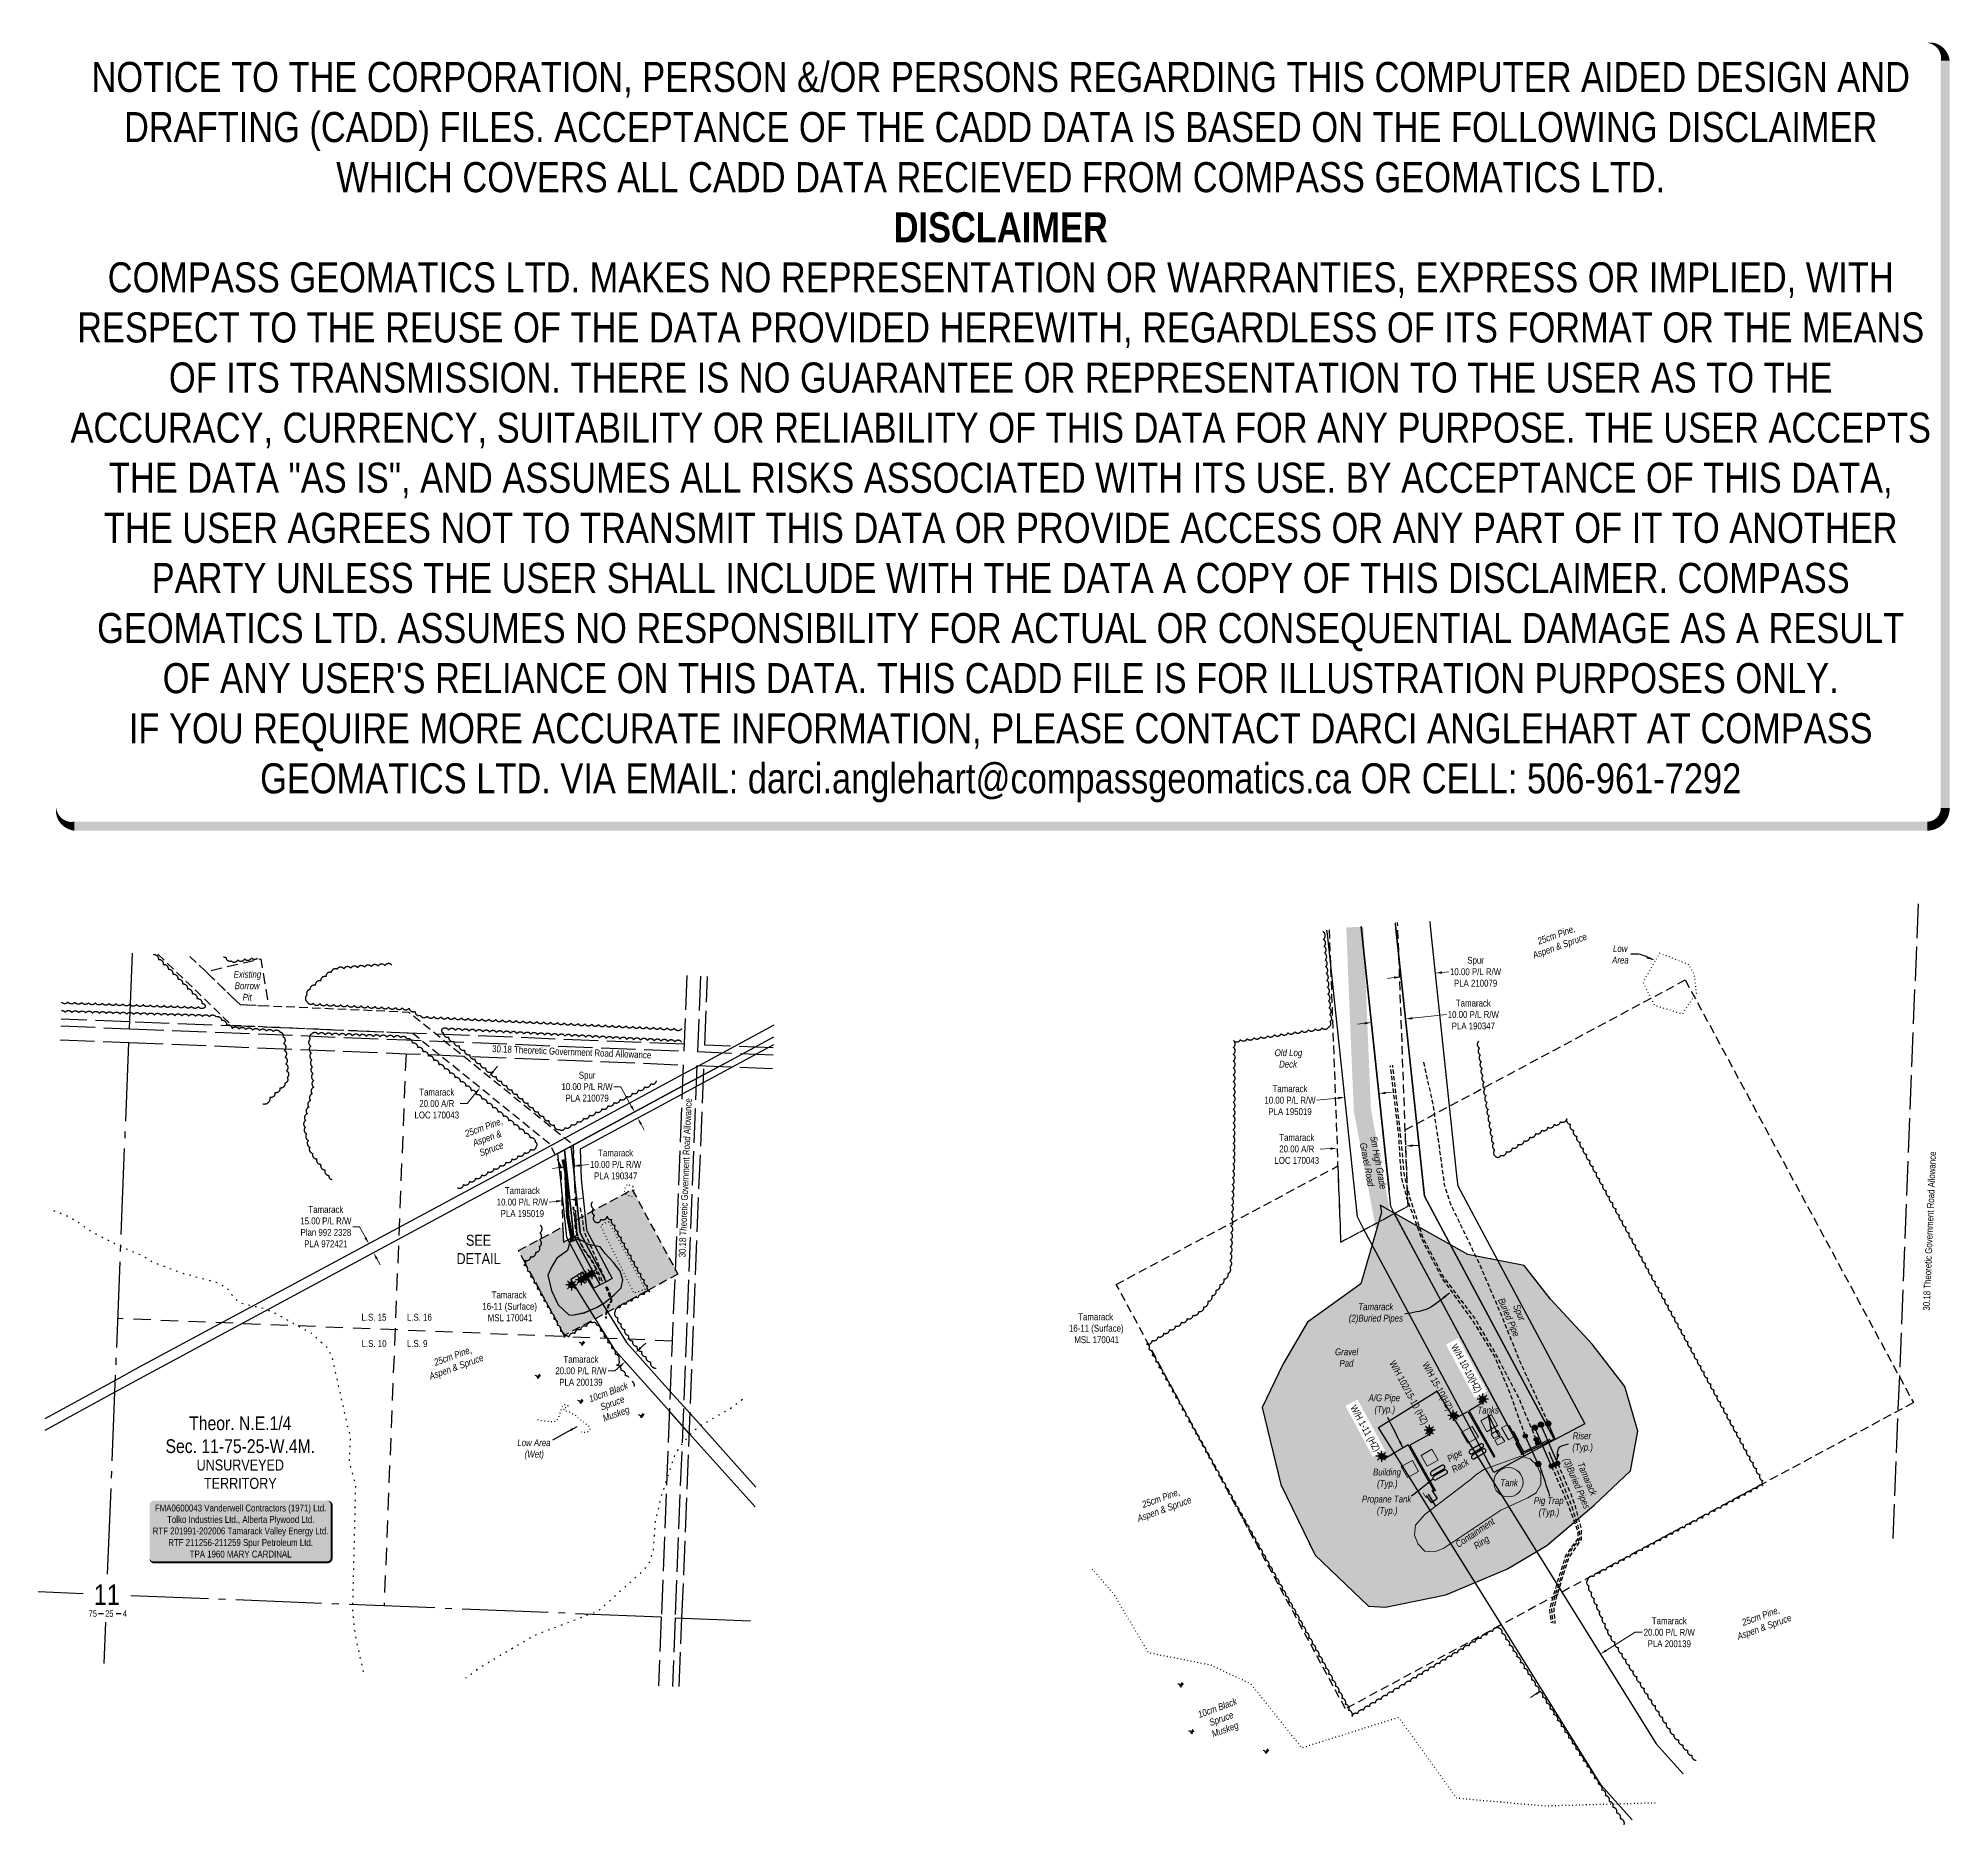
# Model space of a CAD drawing. Extents: x 324815 to 327598, y 6151655 to 6154256.
import ezdxf
from ezdxf.enums import TextEntityAlignment as Align

# ---------------------------------------------------------------- set-up
doc = ezdxf.new("R2010")
doc.units = 0
doc.header["$LTSCALE"] = 5
for name, pattern in [('0', [1, 1, 0]), ('foc-ACCESSROAD', [3.75, 2.5, -1.25]), ('foc-LSD', [8, 5, -3]), ('foc-QUARTERLINE', [33, 25, -3, 2, -3]), ('foc-TOPO', [1, 0.2, -0.8]), ('foc-UNSURVEYED', [12.5, 10, -2.5]), ('foc-WHEELTRACKS', [2, 0.4, -1.6]), ('HIDDEN2', [4.7625, 3.175, -1.5875]), ('UG_PIPE', [1.875, 1.25, -0.625])]:
    doc.linetypes.add(name, pattern=pattern)
for name, color, linetype in [('10', 1, 'Continuous'), ('9', 3, 'Continuous'), ('AS-PIPE-AG', 44, 'Continuous'), ('AS-PIPE-UG', 44, 'UG_PIPE'), ('AS-PIPE-UG-T', 44, 'Continuous'), ('AS-ROADS', 254, 'Continuous'), ('AS-SURFACE IMPACT', 7, 'Continuous'), ('AS-SYMBOL', 7, 'Continuous'), ('C-AR', 13, 'foc-ACCESSROAD'), ('C-RW', 13, 'Continuous'), ('C-SYMBOL', 7, 'Continuous'), ('C-WS', 13, 'foc-ACCESSROAD'), ('C-WS-S', 13, 'Continuous'), ('F-RW', 190, 'Continuous'), ('L-DETAIL-T', 3, 'Continuous'), ('L-QSEC', 8, 'foc-QUARTERLINE'), ('L-ROAD-T', 7, 'Continuous'), ('L-SECLBL', 7, 'Continuous'), ('L-SECTION-LSD', 7, 'foc-LSD'), ('L-UNS-T', 3, 'Continuous'), ('L-USEC', 7, 'foc-UNSURVEYED'), ('P-PROPOSED-H', 21, 'Continuous'), ('T-BUSH', 110, '0'), ('T-BUSH-T', 110, 'Continuous'), ('T-EXISTING TFA', 220, 'HIDDEN2'), ('T-EXISTING TFA-T', 220, 'Continuous'), ('T-GENERAL', 48, 'foc-TOPO'), ('T-LOW-AREA', 48, 'foc-TOPO'), ('T-VEGETATION-CHANGE', 104, 'foc-TOPO'), ('T-WATER-P3', 48, 'foc-WHEELTRACKS')]:
    doc.layers.add(name, color=color, linetype=linetype)
for name, color, linetype, lineweight in [('AS-GENERAL', 48, 'Continuous', 18), ('C-AR-T', 13, 'Continuous', 9), ('C-RW-T', 13, 'Continuous', 9), ('C-WS-T', 13, 'Continuous', 9), ('F-RW-T', 190, 'Continuous', 9), ('T-TEXT', 48, 'Continuous', 18)]:
    doc.layers.add(name, color=color, linetype=linetype, lineweight=lineweight)
doc.layers.add('DISCLAIMER', color=7, linetype='Continuous', plot=False)
doc.styles.add('100L', font='ARIALN.TTF', dxfattribs={"height": 11})
doc.styles.add('175L', font='ARIALN.TTF', dxfattribs={"height": 20})
doc.styles.add('80', font='ARIALN.TTF', dxfattribs={"height": 10})
doc.styles.add('80CG', font='ARIALN.TTF', dxfattribs={"height": 10})
doc.styles.add('80L', font='ARIALN.TTF', dxfattribs={"height": 10})
doc.styles.add('SIMPLEX', font='ARIALN.TTF')
doc.dimstyles.new('Compass 5 000', dxfattribs={"dimscale": 5, "dimtxt": 9, "dimasz": 2, "dimexe": 0.2, "dimexo": 0.0625, "dimgap": 0.5, "dimtad": 0, "dimtih": 1, "dimtoh": 1, "dimzin": 0, "dimdsep": 46, "dimtxsty": '80CG', "dimcen": 0.1, "dimse1": 1, "dimse2": 1, "dimclrd": 256, "dimclrt": 256, "dimaunit": 1, "dimadec": 4, "dimazin": 0, "dimtfac": 0.06, "dimtofl": 0, "dimtmove": 0, "dimatfit": 1, "dimfxl": 0.2, "dimtolj": 1, "dimtzin": 0, "dimlwd": -1, "dimarcsym": 0})

msp = doc.modelspace()

# ---------------------------------------------------------------- texts
at = {"layer": 'AS-PIPE-UG-T', "char_height": 9.99866, "attachment_point": 1, "style": '80L'}
for s, width, insert in [('\\pi21.793;{\\fArial Narrow|b0|i1|c0|p34;Tamarack\\P\\pi7.8724;(2)Buried Pipes}', 93.68799, (326714.887, 6152414.488)), ('\\pi1.9849;{\\fArial Narrow|b0|i1|c0|p34;A/G Pipe\\P\\pi10.626;(Typ.)}', 49.52993, (326749.611, 6152281.818))]:
    msp.add_mtext_dynamic_manual_height_columns(s, width=width, gutter_width=50, heights=[0], dxfattribs=dict(at, insert=insert))
for s, width, insert, rotation in [('\\pi17.374;{\\fArial Narrow|b0|i1|c0|p34;Spur \\P\\pi0.34727;Buried Pipe}', 59.12464, (326964.063, 6152430.198), 293.207959), ('\\pi14.255;{\\fArial Narrow|b0|i1|c0|p34;Tamarack\\P\\pi0.3349;(3)Buried Pipes}', 78.61296, (327058.802, 6152197.467), 293.244545)]:
    msp.add_mtext_dynamic_manual_height_columns(s, width=width, gutter_width=50, heights=[0], dxfattribs=dict(at, insert=insert, rotation=rotation))
at = {"layer": 'C-WS-T', "char_height": 9.99866, "attachment_point": 1, "style": '80L'}
for insert in [(325460.519, 6152431.712), (326314.596, 6152399.819)]:
    msp.add_mtext_dynamic_manual_height_columns('\\pi14.195;Tamarack\\P\\pi0.66335,t90.651;16-11 (Surface)\\P\\pi8.5,tz;MSL 170041', width=78.98342, gutter_width=50, heights=[0], dxfattribs=dict(at, insert=insert))
at = {"layer": 'C-WS-T', "insert": (326790.191, 6152332.496), "char_height": 10, "attachment_point": 1, "rotation": 298.368056, "style": '80L', "bg_fill": 1, "box_fill_scale": 1.15, "bg_fill_color": 254, "bg_fill_transparency": 0}
msp.add_mtext_dynamic_manual_height_columns('\\pi0.05686;W/H 102/15-10 (HZ)', width=102.38521, gutter_width=50, heights=[0], dxfattribs=at)
at = {"layer": 'L-DETAIL-T', "insert": (325455.674, 6152492.874), "char_height": 15.9979, "width": 63.6276, "attachment_point": 5, "style": '80CG'}
msp.add_mtext('SEE\\PDETAIL', dxfattribs=at)
at = {"layer": 'L-ROAD-T', "insert": (325591.514, 6152785.527), "char_height": 9.99866, "width": 231.99838, "attachment_point": 2, "rotation": 357.6937, "style": '80L'}
msp.add_mtext('30.18 Theoretic Government Road Allowance', dxfattribs=at)
at = {"layer": 'T-BUSH-T', "char_height": 9.99866, "attachment_point": 1, "rotation": 20, "style": '80L'}
for insert in [(326973.364, 6152937.436), (326397.534, 6152117.436), (327271.104, 6151945.769)]:
    msp.add_mtext_dynamic_manual_height_columns('\\pi24.41;{\\fArial Narrow|b0|i1|c0|p34;25cm Pine,\\P\\pi10.899;Aspen & Spruce}', width=104.28994, gutter_width=50, heights=[0], dxfattribs=dict(at, insert=insert))
at = {"layer": 'T-EXISTING TFA-T', "char_height": 9.99866, "attachment_point": 1, "style": '80L'}
for s, width, insert in [('\\pi0.32867;{\\fArial Narrow|b0|i1|c0|p34;Existing \\P\\pi1.8939;Borrow \\P\\pi13.465;Pit}', 40.18819, (325098.715, 6152898.378)), ('\\pi7.4471;{\\fArial Narrow|b0|i1|c0|p34;Old Log \\P\\pi13.896;Deck}', 53.94078, (326607.421, 6152784.282))]:
    msp.add_mtext_dynamic_manual_height_columns(s, width=width, gutter_width=50, heights=[0], dxfattribs=dict(at, insert=insert))
at = {"layer": 'T-TEXT', "char_height": 9.99866, "attachment_point": 1, "style": '80L'}
for s, width, insert in [('\\pi1.4123;{\\fArial Narrow|b0|i1|c0|p34;Low\\P\\pi0.051606;Area}', 24.07681, (327106.088, 6152935.819)), ('\\pi-1.8816;{\\fArial Narrow|b0|i1|c0|p34;Gravel\\P\\pi4.4818;Pad}', 29.34966, (326704.611, 6152348.807)), ('\\pi1.0921;{\\fArial Narrow|b0|i1|c0|p34;Riser\\P\\pi0.53621;(Typ.)}', 29.34966, (327047.749, 6152226.633)), ('\\pi0.30167;{\\fArial Narrow|b0|i1|c0|p34;Building\\P\\pi6.2763;(Typ.)}', 40.82988, (326757.693, 6152173.831)), ('\\pi1.5775;{\\fArial Narrow|b0|i1|c0|p34;Propane Tank\\P\\pi23.444;(Typ.)}', 75.16449, (326740.298, 6152134.519)), ('{\\fArial Narrow|b0|i1|c0|p34;Tank}', 26.17776, (326943.446, 6152158.233)), ('\\pi0.99123;{\\fArial Narrow|b0|i1|c0|p34;Pig Trap\\P\\pi8.0981;(Typ.)}', 44.47336, (326991.215, 6152132.199))]:
    msp.add_mtext_dynamic_manual_height_columns(s, width=width, gutter_width=50, heights=[0], dxfattribs=dict(at, insert=insert))
for s, width, insert, rotation in [('\\pi6.2369;{\\fArial Narrow|b0|i1|c0|p34;5m High Grade \\P\\pi12.655;Gravel Road}', 89.05976, (326762.598, 6152664.302), 280.590968), ('\\pi2.3605;{\\fArial Narrow|b0|i1|c0|p34;Pipe\\P\\pi0.32801;Rack}', 26.80532, (326862.463, 6152190.364), 29.801138), ('\\pi-9.9384;{\\fArial Narrow|b0|i1|c0|p34;Containment\\P\\pi10.751;Ring}', 44.47336, (326885.036, 6152072.154), 33.676525)]:
    msp.add_mtext_dynamic_manual_height_columns(s, width=width, gutter_width=50, heights=[0], dxfattribs=dict(at, insert=insert, rotation=rotation))

# ---------------------------------------------------------------- blocks, each defined once
blk = doc.blocks.new('L-SECLBL')
at = {"layer": '9', "color": 7}
for p, q in [((-5.1, -27.8), (-12.3, -27.8)), ((20.7, -27.8), (13.5, -27.8))]:
    blk.add_line(p, q, dxfattribs=at)
at = {"layer": '10', "color": 2, "style": 'SIMPLEX'}
blk.add_attdef('SEC', text='', height=30, dxfattribs=at).set_placement((0, 0), align=Align.MIDDLE)
at = {"layer": '10', "color": 5, "style": '80L'}
blk.add_attdef('TWP', text='', height=9.5, dxfattribs=at).set_placement((-14.4, -27.4), align=Align.MIDDLE_RIGHT)
blk.add_attdef('RGE', text='', height=9.5, dxfattribs=at).set_placement((3.6, -27.4), align=Align.MIDDLE_CENTER)
blk.add_attdef('MER', text='', height=9.5, dxfattribs=at).set_placement((23.2, -27.4), align=Align.MIDDLE_LEFT)
blk = doc.blocks.new('*D366')
at = {"layer": 'C-RW-T', "transparency": 16777216}
for p, q in [((325282.4, 6152526), (325272.4, 6152526)), ((325290.9, 6152510.1), (325282.4, 6152526)), ((325307.5, 6152479.3), (325312.3, 6152470.5))]:
    blk.add_line(p, q, dxfattribs=at)
for points in [[(325292.4, 6152510.9), (325289.5, 6152509.3), (325295.7, 6152501.3)], [(325309, 6152480), (325306.1, 6152478.5), (325302.8, 6152488.1)]]:
    blk.add_solid(points, dxfattribs=at)
at = {"layer": 'C-RW-T', "transparency": 16777216, "insert": (325233.3, 6152526), "char_height": 10, "attachment_point": 5, "style": '80CG'}
blk.add_mtext('\\A1;Tamarack\\P15.00 P/L R/W\\PPlan 992 2328\\PPLA 972421', dxfattribs=at)
blk = doc.blocks.new('*D367')
at = {"layer": 'F-RW-T', "transparency": 16777216}
for p, q in [((325662.8, 6152729.8), (325652.8, 6152729.8)), ((325678, 6152701.6), (325662.8, 6152729.8)), ((325692.3, 6152675.2), (325697, 6152666.4))]:
    blk.add_line(p, q, dxfattribs=at)
for points in [[(325679.5, 6152702.4), (325676.6, 6152700.8), (325682.8, 6152692.8)], [(325693.7, 6152676), (325690.8, 6152674.4), (325687.5, 6152684)]]:
    blk.add_solid(points, dxfattribs=at)
at = {"layer": 'F-RW-T', "transparency": 16777216, "insert": (325613.7, 6152729.8), "char_height": 10, "attachment_point": 5, "style": '80CG'}
blk.add_mtext('\\A1;Spur\\P10.00 P/L R/W\\PPLA 210079', dxfattribs=at)
blk = doc.blocks.new('MUSK')
at = {"layer": 'T-GENERAL', "linetype": 'Continuous'}
for centre, radius, start, end in [((-0.86, 0.03), 0.856, 357.7915, 88.2897), ((1.86, 0.15), 1.86, 140.732, 184.6871), ((1.91, -0.8), 2.08, 122.4427, 157.2145)]:
    blk.add_arc(centre, radius, start, end, dxfattribs=at)
blk = doc.blocks.new('*D370')
at = {"layer": 'C-AR-T', "transparency": 16777216}
for p, q in [((325476.8, 6152751.9), (325483.1, 6152759.7)), ((325451.7, 6152720.8), (325439.1, 6152705.2)), ((325439.1, 6152705.2), (325429.1, 6152705.2))]:
    blk.add_line(p, q, dxfattribs=at)
for points in [[(325475.5, 6152752.9), (325478.1, 6152750.8), (325470.6, 6152744.1)], [(325450.4, 6152721.8), (325453, 6152719.7), (325458, 6152728.6)]]:
    blk.add_solid(points, dxfattribs=at)
at = {"layer": 'C-AR-T', "transparency": 16777216, "insert": (325394.8, 6152705.2), "char_height": 10, "attachment_point": 5, "style": '80CG', "bg_fill": 3, "box_fill_scale": 1.1, "bg_fill_color": 256, "bg_fill_true_color": 13158600, "bg_fill_transparency": 0}
blk.add_mtext('\\A1;Tamarack\\P20.00 A/R\\PLOC 170043', dxfattribs=at)
blk = doc.blocks.new('*U396')
h = blk.add_hatch(color=255)
edge = h.paths.add_edge_path()
edge.add_line((-126.5, -45.5), (126.5, -45.5))
edge.add_arc((126.5, -39.5), 6, 270, 360)
edge.add_line((132.5, -39.5), (132.5, 38))
edge.add_arc((126.5, 38), 6, 0, 90)
edge.add_line((126.5, 44), (-126.5, 44))
edge.add_arc((-126.5, 38), 6, 90, 180)
edge.add_line((-132.5, 38), (-132.5, -39.5))
edge.add_arc((-126.5, -39.5), 6, 180, 270)
at = {"color": 44, "flags": 128}
blk.add_lwpolyline([(-126.5, -45.5, 3, 3, 0), (126.5, -45.5, 3, 3, 0.414214), (132.5, -39.5, 3, 3, 0), (132.5, 38, 3, 0, 0.414214), (126.5, 44, 0, 0, 0), (-126.5, 44, 0, 0, 0.414214), (-132.5, 38, 0, 0, 0), (-132.5, -39.5, 0, 3, 0.414214)], format="xyseb", close=True, dxfattribs=at)
at = {"color": 44, "style": '80'}
blk.add_attdef('ENTER_TEXT_001', (-36, -5), '', height=10, dxfattribs=at)
blk = doc.blocks.new('*D397')
at = {"layer": 'C-RW-T', "transparency": 16777216}
for p, q in [((325691.6, 6152349.5), (325699, 6152356.2)), ((325654.3, 6152316.2), (325644.3, 6152316.2)), ((325661.7, 6152322.9), (325654.3, 6152316.2))]:
    blk.add_line(p, q, dxfattribs=at)
for points in [[(325660.6, 6152324.1), (325662.8, 6152321.6), (325669.2, 6152329.5)], [(325690.4, 6152350.8), (325692.7, 6152348.3), (325684.1, 6152342.9)]]:
    blk.add_solid(points, dxfattribs=at)
at = {"layer": 'C-RW-T', "transparency": 16777216, "insert": (325604.7, 6152316.2), "char_height": 10, "attachment_point": 5, "style": '80CG', "bg_fill": 3, "box_fill_scale": 1.1, "bg_fill_color": 256, "bg_fill_true_color": 13158600, "bg_fill_transparency": 0}
blk.add_mtext('\\A1;Tamarack\\P20.00 P/L R/W\\PPLA 200139', dxfattribs=at)
blk = doc.blocks.new('*D492')
at = {"layer": 'C-RW-T', "transparency": 16777216}
for p, q in [((325573.3, 6152612), (325563.3, 6152610.9)), ((325603.1, 6152615.2), (325616.2, 6152616.6))]:
    blk.add_line(p, q, dxfattribs=at)
for points in [[(325573.1, 6152613.7), (325573.4, 6152610.4), (325583.2, 6152613.1)], [(325602.9, 6152616.8), (325603.3, 6152613.5), (325593.1, 6152614.1)]]:
    blk.add_solid(points, dxfattribs=at)
at = {"layer": 'C-RW-T', "transparency": 16777216, "insert": (325655.3, 6152616.6), "char_height": 10, "attachment_point": 5, "style": '80CG'}
blk.add_mtext('\\A1;Tamarack\\P10.00 P/L R/W\\PPLA 190347', dxfattribs=at)
blk = doc.blocks.new('*D493')
at = {"layer": 'C-RW-T', "transparency": 16777216}
for p, q in [((325568.4, 6152562.8), (325558.5, 6152561.8)), ((325598.3, 6152566), (325608.2, 6152567.1))]:
    blk.add_line(p, q, dxfattribs=at)
for points in [[(325568.3, 6152564.5), (325568.6, 6152561.2), (325578.4, 6152563.9)], [(325598.1, 6152567.7), (325598.4, 6152564.3), (325588.3, 6152564.9)]]:
    blk.add_solid(points, dxfattribs=at)
at = {"layer": 'C-RW-T', "transparency": 16777216, "insert": (325519.4, 6152561.8), "char_height": 10, "attachment_point": 5, "style": '80CG'}
blk.add_mtext('\\A1;Tamarack\\P10.00 P/L R/W\\PPLA 195019', dxfattribs=at)
blk = doc.blocks.new('GAS')
h = blk.add_hatch(color=255)
h.dxf.hatch_style = 1
edge = h.paths.add_edge_path()
edge.add_arc((0, 0), 0.9, 0, 360)
for p, q in [((-0.81, 0), (-1.62, 0)), ((-0.57, 0.57), (-1.14, 1.14)), ((0, 0.81), (0, 1.62)), ((0.57, 0.57), (1.14, 1.14)), ((1.62, 0), (0.81, 0)), ((-0.57, -0.57), (-1.14, -1.14)), ((0, -0.81), (0, -1.62)), ((1.14, -1.14), (0.57, -0.57))]:
    blk.add_line(p, q)
blk.add_circle((0, 0), 0.8)
blk = doc.blocks.new('*D500')
at = {"layer": 'C-RW-T', "transparency": 16777216}
for p, q in [((327097.6, 6151909.2), (327139.9, 6151935.5)), ((327139.9, 6151935.5), (327149.9, 6151935.5)), ((326995.7, 6151845.8), (326987.3, 6151840.5))]:
    blk.add_line(p, q, dxfattribs=at)
for points in [[(327096.8, 6151910.6), (327098.5, 6151907.8), (327089.1, 6151903.9)], [(326994.9, 6151847.2), (326996.6, 6151844.4), (327004.2, 6151851.1)]]:
    blk.add_solid(points, dxfattribs=at)
at = {"layer": 'C-RW-T', "transparency": 16777216, "insert": (327189.4, 6151935.5), "char_height": 10, "attachment_point": 5, "style": '80CG'}
blk.add_mtext('\\A1;Tamarack\\P20.00 P/L R/W\\PPLA 200139', dxfattribs=at)
blk = doc.blocks.new('PIG')
h = blk.add_hatch(color=255)
h.dxf.hatch_style = 1
edge = h.paths.add_edge_path()
edge.add_arc((0, 0), 0.85, 0, 360)
at = {"layer": 'AS-SYMBOL'}
h = blk.add_hatch(color=48, dxfattribs=at)
h.dxf.hatch_style = 1
h.paths.add_polyline_path([(-0.1, 0, 1), (-0.55, 0, 1)])
h = blk.add_hatch(color=48, dxfattribs=at)
h.dxf.hatch_style = 1
h.paths.add_polyline_path([(0.1, 0, 1), (0.55, 0, 1)])
at = {"layer": 'AS-SYMBOL', "color": 48}
for centre, radius in [((0, 0), 0.75), ((-0.33, 0), 0.225), ((0.33, 0), 0.225)]:
    blk.add_circle(centre, radius, dxfattribs=at)
blk = doc.blocks.new('RISER')
h = blk.add_hatch(color=255)
h.dxf.hatch_style = 1
edge = h.paths.add_edge_path()
edge.add_arc((0, 0), 0.7, 0, 360)
blk.add_hatch(color=48).paths.add_polyline_path([(0.58, -0.15), (-0.58, -0.15, 0.774597)])
at = {"color": 48}
blk.add_line((-0.58, -0.15), (0.58, -0.15), dxfattribs=at)
blk.add_circle((0, 0), 0.6, dxfattribs=at)
blk = doc.blocks.new('*U496')
at = {"color": 48}
for p, q in [((-1.21, 3.99), (-0.68, 0.5)), ((-0.03, 4.17), (0.5, 0.68))]:
    blk.add_line(p, q, dxfattribs=at)
for centre, start, end in [((-0.62, 4.08), 8.6516, 188.6516), ((-0.09, 0.59), 188.6516, 8.6516)]:
    blk.add_arc(centre, 0.6, start, end, dxfattribs=at)
blk = doc.blocks.new('*U497')
at = {"color": 48}
for p, q in [((-1.17, 3.98), (-0.68, 0.51)), ((0.02, 4.15), (0.51, 0.68))]:
    blk.add_line(p, q, dxfattribs=at)
for centre, start, end in [((-0.57, 4.07), 8.0309, 188.0309), ((-0.08, 0.59), 188.0309, 8.0309)]:
    blk.add_arc(centre, 0.6, start, end, dxfattribs=at)
blk = doc.blocks.new('*U498')
at = {"color": 48}
for p, q in [((-1.21, 3.99), (-0.68, 0.5)), ((-0.03, 4.17), (0.5, 0.68))]:
    blk.add_line(p, q, dxfattribs=at)
for centre, start, end in [((-0.62, 4.08), 8.6516, 188.6516), ((-0.09, 0.59), 188.6516, 8.6516)]:
    blk.add_arc(centre, 0.6, start, end, dxfattribs=at)
blk = doc.blocks.new('*U499')
at = {"color": 48}
for p, q in [((-1.21, 3.99), (-0.68, 0.5)), ((-0.03, 4.17), (0.5, 0.68))]:
    blk.add_line(p, q, dxfattribs=at)
for centre, start, end in [((-0.62, 4.08), 8.6516, 188.6516), ((-0.09, 0.59), 188.6516, 8.6516)]:
    blk.add_arc(centre, 0.6, start, end, dxfattribs=at)
blk = doc.blocks.new('*D501')
at = {"layer": 'C-AR-T', "transparency": 16777216}
for p, q in [((326695.9, 6152639.6), (326681.3, 6152639.1)), ((326815.8, 6152644), (326825.8, 6152644.4))]:
    blk.add_line(p, q, dxfattribs=at)
for points in [[(326695.8, 6152641.3), (326695.9, 6152637.9), (326705.8, 6152640)], [(326815.7, 6152645.7), (326815.8, 6152642.3), (326805.8, 6152643.6)]]:
    blk.add_solid(points, dxfattribs=at)
at = {"layer": 'C-AR-T', "transparency": 16777216, "insert": (326647, 6152639.1), "char_height": 10, "attachment_point": 5, "style": '80CG'}
blk.add_mtext('\\A1;Tamarack\\P20.00 A/R\\PLOC 170043', dxfattribs=at)
blk = doc.blocks.new('*D503')
at = {"layer": 'C-RW-T', "transparency": 16777216}
for p, q in [((326776.6, 6152720.8), (326786.5, 6152721.8)), ((326706.9, 6152713.3), (326676.3, 6152710.1))]:
    blk.add_line(p, q, dxfattribs=at)
for points in [[(326776.4, 6152722.4), (326776.7, 6152719.1), (326766.6, 6152719.7)], [(326706.7, 6152715), (326707.1, 6152711.7), (326716.9, 6152714.4)]]:
    blk.add_solid(points, dxfattribs=at)
at = {"layer": 'C-RW-T', "transparency": 16777216, "insert": (326637.2, 6152710.1), "char_height": 10, "attachment_point": 5, "style": '80CG'}
blk.add_mtext('\\A1;Tamarack\\P10.00 P/L R/W\\PPLA 195019', dxfattribs=at)
blk = doc.blocks.new('*D504')
at = {"layer": 'C-RW-T', "transparency": 16777216}
for p, q in [((326815.3, 6152829.5), (326865, 6152834.8)), ((326745.7, 6152822.1), (326735.7, 6152821))]:
    blk.add_line(p, q, dxfattribs=at)
for points in [[(326815.1, 6152831.1), (326815.4, 6152827.8), (326805.3, 6152828.4)], [(326745.5, 6152823.7), (326745.8, 6152820.4), (326755.6, 6152823.1)]]:
    blk.add_solid(points, dxfattribs=at)
at = {"layer": 'C-RW-T', "transparency": 16777216, "insert": (326904.1, 6152834.8), "char_height": 10, "attachment_point": 5, "style": '80CG'}
blk.add_mtext('\\A1;Tamarack\\P10.00 P/L R/W\\PPLA 190347', dxfattribs=at)
blk = doc.blocks.new('*D505')
at = {"layer": 'F-RW-T', "transparency": 16777216}
for p, q in [((326788.8, 6152888.6), (326778.9, 6152887.5)), ((326858.4, 6152896), (326868.3, 6152897.1))]:
    blk.add_line(p, q, dxfattribs=at)
for points in [[(326788.7, 6152890.3), (326789, 6152886.9), (326798.8, 6152889.7)], [(326858.2, 6152897.7), (326858.6, 6152894.4), (326848.4, 6152895)]]:
    blk.add_solid(points, dxfattribs=at)
at = {"layer": 'F-RW-T', "transparency": 16777216, "insert": (326907.4, 6152897.1), "char_height": 10, "attachment_point": 5, "style": '80CG'}
blk.add_mtext('\\A1;Spur\\P10.00 P/L R/W\\PPLA 210079', dxfattribs=at)
blk = doc.blocks.new('Disclaimer_Legal')
at = {"layer": 'DISCLAIMER', "color": 254, "flags": 128}
blk.add_lwpolyline([(-3612.9, -1104.6, 37.5, 37.5, 0), (4096.1, -1104.6, 37.5, 37.5, 0.414214), (4171.1, -1029.6, 37.5, 37.5, 0), (4171.1, 2078.7, 37.5, 0, 0.414214), (4096.1, 2153.7, 0, 0, 0), (-3612.9, 2153.7, 0, 0, 0.414214), (-3687.9, 2078.7, 0, 0, 0), (-3687.9, -1029.6, 0, 37.5, 0.414214)], format="xyseb", close=True, dxfattribs=at)
at = {"layer": 'DISCLAIMER', "color": 254, "insert": (241.6, 533.9), "char_height": 125, "width": 7717.568, "attachment_point": 5, "style": '80'}
blk.add_mtext('NOTICE TO THE CORPORATION, PERSON &/OR PERSONS REGARDING THIS COMPUTER AIDED DESIGN AND DRAFTING (CADD) FILES. ACCEPTANCE OF THE CADD DATA IS BASED ON THE FOLLOWING DISCLAIMER WHICH COVERS ALL CADD DATA RECIEVED FROM COMPASS GEOMATICS LTD.\\P{\\fArial Narrow|b1|i0|c0|p34;DISCLAIMER}\\PCOMPASS GEOMATICS LTD. MAKES NO REPRESENTATION OR WARRANTIES, EXPRESS OR IMPLIED, WITH RESPECT TO THE REUSE OF THE DATA PROVIDED HEREWITH, REGARDLESS OF ITS FORMAT OR THE MEANS OF ITS TRANSMISSION. THERE IS NO GUARANTEE OR REPRESENTATION TO THE USER AS TO THE ACCURACY, CURRENCY, SUITABILITY OR RELIABILITY OF THIS DATA FOR ANY PURPOSE. THE USER ACCEPTS THE DATA "AS IS", AND ASSUMES ALL RISKS ASSOCIATED WITH ITS USE. BY ACCEPTANCE OF THIS DATA, THE USER AGREES NOT TO TRANSMIT THIS DATA OR PROVIDE ACCESS OR ANY PART OF IT TO ANOTHER PARTY UNLESS THE USER SHALL INCLUDE WITH THE DATA A COPY OF THIS DISCLAIMER. COMPASS GEOMATICS LTD. ASSUMES NO RESPONSIBILITY FOR ACTUAL OR CONSEQUENTIAL DAMAGE AS A RESULT OF ANY USER\'S RELIANCE ON THIS DATA. THIS CADD FILE IS FOR ILLUSTRATION PURPOSES ONLY.\\PIF YOU REQUIRE MORE ACCURATE INFORMATION, PLEASE CONTACT DARCI ANGLEHART AT COMPASS GEOMATICS LTD. VIA EMAIL: darci.anglehart@compassgeomatics.ca OR CELL: 506-961-7292', dxfattribs=at)

# ---------------------------------------------------------------- dimensions: what is measured, and where the dimension line sits
at = {"layer": 'C-AR-T', "color": 3}
dim = msp.add_linear_dim(base=(326705.844, 6152639.975), p1=(326803.693, 6152700.692), p2=(326703.76, 6152697.042), angle=182.0917, text='Tamarack\\P20.00 A/R\\PLOC 170043', dimstyle='Compass 5 000', dxfattribs=at)
dim.commit()
dim.dimension.update_dxf_attribs({"geometry": '*D501', "text_midpoint": (326646.952, 6152639.077), "dimtype": 161})
at = {"layer": 'C-RW-T', "color": 3}
for base, p1, p2, angle, text, picture, middle in [((326805.312, 6152828.43), (326757.975, 6152800.957), (326807.674, 6152806.249), 6.077863, 'Tamarack\\P10.00 P/L R/W\\PPLA 190347', '*D504', (326904.077, 6152834.785)), ((326716.867, 6152714.398), (326764.713, 6152737.684), (326714.952, 6152732.384), 186.07912, 'Tamarack\\P10.00 P/L R/W\\PPLA 195019', '*D503', (326637.213, 6152710.078)), ((325593.143, 6152614.124), (325581.331, 6152630.641), (325591.272, 6152631.699), 6.075361, 'Tamarack\\P10.00 P/L R/W\\PPLA 190347', '*D492', (325655.324, 6152616.582)), ((325578.374, 6152563.886), (325585.759, 6152589.057), (325575.806, 6152587.997), 186.07912, 'Tamarack\\P10.00 P/L R/W\\PPLA 195019', '*D493', (325519.4, 6152561.768))]:
    dim = msp.add_linear_dim(base=base, p1=p1, p2=p2, angle=angle, text=text, dimstyle='Compass 5 000', dxfattribs=at)
    dim.commit()
    dim.dimension.update_dxf_attribs({"geometry": picture, "text_midpoint": middle, "dimtype": 161})
at = {"layer": 'C-RW-T'}
for base, p1, p2, angle, text, picture, middle in [((325295.675, 6152501.283), (325239.483, 6152454.012), (325232.372, 6152467.231), 118.277119, 'Tamarack\\P15.00 P/L R/W\\PPlan 992 2328\\PPLA 972421', '*D366', (325233.277, 6152526.031)), ((327089.141, 6151903.901), (327000.854, 6151856.521), (327085.755, 6151909.343), 31.888097, 'Tamarack\\P20.00 P/L R/W\\PPLA 200139', '*D500', (327189.441, 6151935.483))]:
    dim = msp.add_linear_dim(base=base, p1=p1, p2=p2, angle=angle, text=text, dimstyle='Compass 5 000', dxfattribs=at)
    dim.commit()
    dim.dimension.update_dxf_attribs({"geometry": picture, "text_midpoint": middle, "dimtype": 161})
at = {"layer": 'F-RW-T', "color": 3}
dim = msp.add_linear_dim(base=(326848.437, 6152894.962), p1=(326802.17, 6152857.939), p2=(326851.823, 6152863.237), angle=6.090666, text='Spur\\P10.00 P/L R/W\\PPLA 210079', dimstyle='Compass 5 000', dxfattribs=at)
dim.commit()
dim.dimension.update_dxf_attribs({"geometry": '*D505', "text_midpoint": (326907.41, 6152897.084), "dimtype": 161})
at = {"layer": 'F-RW-T'}
dim = msp.add_linear_dim(base=(325682.784, 6152692.81), p1=(325684.413, 6152682.347), p2=(325679.673, 6152691.131), angle=118.353428, text='Spur\\P10.00 P/L R/W\\PPLA 210079', dimstyle='Compass 5 000', dxfattribs=at)
dim.commit()
dim.dimension.update_dxf_attribs({"geometry": '*D367', "text_midpoint": (325613.712, 6152729.846), "dimtype": 161})

# ---------------------------------------------------------------- hatches: boundary and pattern name
at = {"layer": 'AS-PIPE-AG'}
h = msp.add_hatch(color=256, dxfattribs=at)
h.dxf.hatch_style = 1
h.paths.add_polyline_path([(326976.322, 6152210.833), (326972.052, 6152219.533), (326830.642, 6152138.543), (326836.092, 6152130.728)])
at = {"layer": 'AS-ROADS'}
h = msp.add_hatch(color=256, dxfattribs=at)
h.dxf.hatch_style = 1
h.paths.add_polyline_path([(326820.847, 6152527.813), (326768.454, 6152557.226), (326770.299, 6152547.358), (326757.532, 6152503.048), (326740.127, 6152442.643), (326662.852, 6152387.138), (326627.127, 6152326.333), (326596.867, 6152262.943), (326624.052, 6152150.668), (326673.917, 6152047.653), (326751.632, 6151973.453), (326776.197, 6151972.028), (326863.907, 6151989.978), (326952.952, 6152027.193), (327011.022, 6152061.713), (327080.237, 6152120.723), (327132.962, 6152170.733), (327143.482, 6152228.368), (327124.537, 6152293.233), (327077.052, 6152355.193), (327016.462, 6152420.678), (326977.932, 6152469.333), (326895.937, 6152485.658)])
h = msp.add_hatch(color=256, dxfattribs=at)
h.dxf.hatch_style = 1
h.paths.add_polyline_path([(325601.1, 6152508.4), (325590.623, 6152514.282), (325590.992, 6152512.309), (325588.438, 6152503.448), (325584.958, 6152491.369), (325569.505, 6152480.269), (325562.361, 6152468.11), (325556.31, 6152455.433), (325561.746, 6152432.981), (325571.718, 6152412.381), (325587.259, 6152397.543), (325592.171, 6152397.258), (325609.711, 6152400.848), (325627.517, 6152408.29), (325639.13, 6152415.193), (325652.971, 6152426.993), (325663.514, 6152436.994), (325665.618, 6152448.519), (325661.83, 6152461.491), (325652.334, 6152473.881), (325640.218, 6152486.976), (325632.513, 6152496.706), (325616.116, 6152499.97)])
at = {"layer": 'P-PROPOSED-H'}
h = msp.add_hatch(color=256, dxfattribs=at)
h.dxf.hatch_style = 1
h.paths.add_polyline_path([(325578.29, 6152525.741), (325579.112, 6152503.234), (325598.738, 6152513.832), (325597.925, 6152536.079), (325679.457, 6152579.875), (325745.907, 6152456.822), (325701.896, 6152433.108), (325580.507, 6152367.65), (325523.499, 6152473.224), (325513.781, 6152491.222)])

# ---------------------------------------------------------------- linework, layer by layer
at = {"layer": 'AS-GENERAL', "flags": 128}
for points in [[(326915.017, 6152243.133), (326930.342, 6152252.533), (326939.302, 6152236.433), (326923.697, 6152227.413)], [(326896.042, 6152210.848), (326911.857, 6152219.733), (326902.632, 6152235.223), (326886.972, 6152226.693)], [(326930.037, 6152224.043), (326934.042, 6152217.663), (326943.777, 6152223.028), (326939.717, 6152229.808)], [(326945.222, 6152220.418), (326949.827, 6152213.173), (326939.517, 6152207.873), (326935.452, 6152215.213)], [(326945.342, 6152233.138), (326953.652, 6152237.633), (326963.712, 6152220.023), (326955.387, 6152215.658)], [(326833.687, 6152106.918), (326820.027, 6152091.258), (326818.282, 6152076.948), (326823.942, 6152064.038), (326833.517, 6152053.493), (326847.877, 6152052.443), (326861.082, 6152058.208), (326944.082, 6152113.513), (326983.302, 6152131.288), (326995.652, 6152138.488), (327002.617, 6152150.743), (327002.582, 6152165.103), (326997.042, 6152178.198), (326986.872, 6152187.943), (326973.052, 6152191.743), (326919.157, 6152172.483), (326907.372, 6152164.078), (326901.527, 6152158.953)], [(326837.052, 6152177.228), (326852.732, 6152186.153), (326843.812, 6152201.958), (326828.232, 6152193.028)], [(326799.257, 6152176.678), (326815.387, 6152185.663), (326824.332, 6152169.693), (326808.302, 6152161.038)]]:
    msp.add_lwpolyline(points, close=True, dxfattribs=at)
at = {"layer": 'AS-GENERAL'}
msp.add_circle((326955.226, 6152153.915), 21.305, dxfattribs=at)
at = {"layer": 'AS-PIPE-AG', "flags": 128}
for points in [[(326935.927, 6152191.073), (326898.142, 6152258.393), (326918.937, 6152270.823), (326917.852, 6152275.178)], [(326917.907, 6152275.083), (326913.852, 6152272.873), (326915.652, 6152268.948)], [(326874.882, 6152251.258), (326877.982, 6152247.123), (326895.957, 6152257.003), (326934.577, 6152190.133)], [(326874.917, 6152251.258), (326878.977, 6152253.653), (326881.522, 6152249.718)], [(326840.392, 6152229.613), (326840.312, 6152229.763), (326842.647, 6152224.758), (326811.842, 6152207.968), (326849.092, 6152141.433)], [(326840.497, 6152229.923), (326836.607, 6152227.503), (326838.707, 6152222.923)], [(326977.817, 6152198.143), (326956.317, 6152236.603)], [(326970.592, 6152213.558), (326962.397, 6152228.018)], [(326998.687, 6152180.508), (326979.712, 6152221.358)], [(327013.267, 6152239.383), (327022.892, 6152216.983), (326989.362, 6152201.253)], [(327017.832, 6152177.508), (326993.602, 6152233.488)], [(327026.897, 6152181.503), (327002.622, 6152237.873)], [(326847.632, 6152140.373), (326809.217, 6152208.633), (326773.197, 6152187.163), (326770.482, 6152191.628)], [(326770.627, 6152191.598), (326774.487, 6152193.468), (326776.907, 6152189.933)], [(326965.557, 6152211.473), (326974.852, 6152194.703)], [(326973.562, 6152194.198), (327015.522, 6152213.963)], [(327015.632, 6152216.013), (326974.682, 6152196.713)], [(327022.372, 6152179.518), (327014.507, 6152197.568)], [(326843.722, 6152142.538), (326851.677, 6152130.158), (326843.517, 6152124.108), (326836.042, 6152134.718)], [(326838.332, 6152136.498), (326848.892, 6152119.263)]]:
    msp.add_lwpolyline(points, dxfattribs=at)
msp.add_lwpolyline([(326976.322, 6152210.833, 0, 0, 0), (326972.052, 6152219.533, 0, 0, 0), (326830.642, 6152138.543, 1, 1, 0), (326836.092, 6152130.728, 0, 0, 0)], format="xyseb", close=True, dxfattribs=at)
at = {"layer": 'AS-PIPE-UG', "flags": 128}
for points in [[(326979.827, 6152221.503), (326968.542, 6152252.978), (326957.297, 6152284.663), (326934.877, 6152338.033), (326902.982, 6152389.813), (326857.637, 6152452.583), (326829.182, 6152508.093), (326807.512, 6152567.523), (326799.517, 6152597.778), (326795.387, 6152660.753), (326783.457, 6152760.188)], [(326995.812, 6152216.343), (326982.767, 6152246.703), (326971.147, 6152275.048), (326937.462, 6152339.688), (326906.462, 6152392.618), (326859.612, 6152454.478), (326830.762, 6152510.438), (326811.867, 6152568.538), (326803.947, 6152600.133), (326798.097, 6152661.048), (326786.747, 6152760.923)], [(327013.252, 6152240.448), (326996.712, 6152276.433), (326971.417, 6152331.343), (326945.037, 6152397.433), (326913.392, 6152471.238), (326871.087, 6152559.358), (326862.432, 6152585.568), (326854.127, 6152646.543), (326845.167, 6152706.433), (326831.477, 6152767.263)], [(325632.9, 6152447.142), (325630.643, 6152453.437), (325628.394, 6152459.774), (325623.91, 6152470.448), (325617.531, 6152480.804), (325608.462, 6152493.358), (325602.771, 6152504.46), (325598.437, 6152516.346), (325596.838, 6152522.397), (325596.012, 6152534.992), (325593.626, 6152554.879)], [(325636.097, 6152446.11), (325633.488, 6152452.182), (325631.164, 6152457.851), (325624.427, 6152470.779), (325618.227, 6152481.365), (325608.857, 6152493.737), (325603.087, 6152504.929), (325599.308, 6152516.549), (325597.724, 6152522.868), (325596.554, 6152535.051), (325594.284, 6152555.026)], [(325639.585, 6152450.931), (325636.277, 6152458.128), (325631.218, 6152469.11), (325625.942, 6152482.328), (325619.613, 6152497.089), (325611.152, 6152514.713), (325609.421, 6152519.955), (325607.76, 6152532.15), (325605.968, 6152544.128), (325603.23, 6152556.294)], [(325640.501, 6152438.343), (325644.227, 6152429.747), (325645.579, 6152426.473), (325648.171, 6152419.347), (325648.214, 6152417.216), (325646.609, 6152415.168), (325644.609, 6152412.206), (325642.862, 6152406.66), (325641.008, 6152400.575), (325639.927, 6152396.621), (325640.418, 6152392.698)], [(325641.409, 6152438.759), (325645.092, 6152429.873), (325646.327, 6152426.886), (325648.577, 6152419.548), (325648.672, 6152417.108), (325646.837, 6152414.832), (325645.069, 6152411.9), (325643.392, 6152406.58), (325641.422, 6152400.228), (325640.504, 6152396.656), (325640.897, 6152392.581)], [(325642.317, 6152439.111), (325646.129, 6152430.236), (325647.249, 6152427.096), (325649.177, 6152419.874), (325649.161, 6152416.96), (325647.299, 6152414.367), (325645.561, 6152411.637), (325643.933, 6152406.725), (325641.899, 6152400.066), (325641.15, 6152396.799), (325641.53, 6152392.465)], [(327017.832, 6152177.508), (327036.462, 6152134.528), (327043.222, 6152118.158), (327056.182, 6152082.528), (327056.397, 6152071.873), (327048.372, 6152061.633), (327038.372, 6152046.823), (327029.637, 6152019.093), (327020.367, 6151988.668), (327014.962, 6151968.898), (327017.417, 6151949.283)], [(327022.372, 6152179.588), (327040.787, 6152135.158), (327046.962, 6152120.223), (327058.212, 6152083.533), (327058.687, 6152071.333), (327049.512, 6152059.953), (327040.672, 6152045.293), (327032.287, 6152018.693), (327022.437, 6151986.933), (327017.847, 6151969.073), (327019.812, 6151948.698)], [(327026.912, 6152181.348), (327045.972, 6152136.973), (327051.572, 6152121.273), (327061.212, 6152085.163), (327061.132, 6152070.593), (327051.822, 6152057.628), (327043.132, 6152043.978), (327034.992, 6152019.418), (327024.822, 6151986.123), (327021.077, 6151969.788), (327022.977, 6151948.118)]]:
    msp.add_lwpolyline(points, dxfattribs=at)
at = {"layer": 'AS-ROADS', "flags": 128}
for points, const_width in [([(326777.149, 6152510.721), (326742.597, 6152695.513), (326739.937, 6152756.618), (326731.551, 6152962.2)], 24.997), ([(325592.517, 6152504.13), (325585.454, 6152541.944), (325584.922, 6152554.165), (325582.828, 6152605.499), (325578.758, 6152623.84)], 4.999)]:
    msp.add_lwpolyline(points, dxfattribs=dict(at, const_width=const_width))
for points in [[(326820.847, 6152527.813), (326768.454, 6152557.226), (326770.299, 6152547.358), (326757.532, 6152503.048), (326740.127, 6152442.643), (326662.852, 6152387.138), (326627.127, 6152326.333), (326596.867, 6152262.943), (326624.052, 6152150.668), (326673.917, 6152047.653), (326751.632, 6151973.453), (326776.197, 6151972.028), (326863.907, 6151989.978), (326952.952, 6152027.193), (327011.022, 6152061.713), (327080.237, 6152120.723), (327132.962, 6152170.733), (327143.482, 6152228.368), (327124.537, 6152293.233), (327077.052, 6152355.193), (327016.462, 6152420.678), (326977.932, 6152469.333), (326895.937, 6152485.658)], [(325588.441, 6152503.451), (325584.96, 6152491.37), (325569.505, 6152480.269), (325562.36, 6152468.108), (325556.308, 6152455.43), (325561.745, 6152432.975), (325571.718, 6152412.372), (325587.261, 6152397.532), (325592.174, 6152397.247), (325609.716, 6152400.837), (325627.525, 6152408.28), (325639.139, 6152415.184), (325652.982, 6152426.986), (325663.527, 6152436.988), (325665.631, 6152448.515), (325661.842, 6152461.488), (325652.345, 6152473.88), (325640.227, 6152486.977), (325632.521, 6152496.708), (325616.122, 6152499.973), (325601.104, 6152508.404)], [(325601.1, 6152508.4), (325590.623, 6152514.282), (325590.992, 6152512.309), (325588.438, 6152503.448), (325584.958, 6152491.369), (325569.505, 6152480.269), (325562.361, 6152468.11), (325556.31, 6152455.433), (325561.746, 6152432.981), (325571.718, 6152412.381), (325587.259, 6152397.543), (325592.171, 6152397.258), (325609.711, 6152400.848), (325627.517, 6152408.29), (325639.13, 6152415.193), (325652.971, 6152426.993), (325663.514, 6152436.994), (325665.618, 6152448.519), (325661.83, 6152461.491), (325652.334, 6152473.881), (325640.218, 6152486.976), (325632.513, 6152496.706), (325616.116, 6152499.97)]]:
    msp.add_lwpolyline(points, close=True, dxfattribs=at)
at = {"layer": 'C-AR', "flags": 128}
for points in [[(326694.22, 6152958.225), (326710.837, 6152503.268), (326808.985, 6152555.787), (326808.985, 6152555.787), (326808.985, 6152555.787), (326793.907, 6152968.634)], [(324988.885, 6152922.665), (325096.257, 6152819.388), (325360.021, 6152807.776), (325558.763, 6152647.109), (325575.046, 6152614.549), (325579.112, 6152503.234), (325598.738, 6152513.832), (325598.738, 6152513.832), (325598.738, 6152513.832), (325593.97, 6152644.365), (325354.381, 6152838.053), (325108.891, 6152848.861), (325034.058, 6152920.84)]]:
    msp.add_lwpolyline(points, dxfattribs=at)
at = {"layer": 'C-RW', "flags": 128}
for points in [[(326787.758, 6152547.451), (326788.098, 6152546.702), (326908.634, 6152322.134), (326978.133, 6152191.898), (326933.928, 6152168.383), (326866.034, 6152295.631), (326744.076, 6152522.947), (326735.389, 6152540.487), (326691.538, 6152952.226), (326690.937, 6152957.875)], [(326787.758, 6152547.451), (326784.114, 6152555.472), (326740.703, 6152963.174)], [(326740.703, 6152963.174), (326781.614, 6152578.944)], [(326790.402, 6152968.466), (326791.339, 6152959.658), (326832.772, 6152570.539), (327022.123, 6152215.633), (326993.214, 6152200.036), (326978.133, 6152191.898), (326908.634, 6152322.134), (326788.177, 6152546.831), (326787.859, 6152547.506)], [(324824.586, 6152246.906), (324926.87, 6152302.651), (324961.143, 6152321.329), (325474.766, 6152597.622), (325753.047, 6152747.806), (325776.713, 6152760.579), (325886.156, 6152819.642)], [(325822.303, 6152768.115), (325806.148, 6152759.391), (325783.21, 6152747.006), (325752.354, 6152730.353), (325481.918, 6152584.413), (324968.285, 6152308.139), (324926.174, 6152285.19), (324823.89, 6152229.446)], [(325858.322, 6152118), (325762.507, 6152225.162), (325733.596, 6152257.498), (325654.955, 6152345.452), (325625.638, 6152392.579), (325590.183, 6152449.574), (325607.169, 6152460.118), (325643.269, 6152402.097), (325671.021, 6152357.489), (325734.735, 6152286.237), (325763.648, 6152253.903), (325859.462, 6152146.747)], [(327135.149, 6151662.671), (327090.104, 6151713.051), (326943.518, 6151948.69), (326766.243, 6152233.661), (326851.173, 6152286.384), (327031.67, 6151996.275), (327170.433, 6151773.239), (327209.696, 6151729.331)]]:
    msp.add_lwpolyline(points, dxfattribs=at)
for points in [[(325632.561, 6152441.221), (325623.72, 6152436.518), (325610.142, 6152461.968), (325585.75, 6152507.431), (325584.012, 6152510.939), (325575.242, 6152593.287), (325572.543, 6152618.64), (325571.07, 6152632.515), (325580.584, 6152637.656), (325593.757, 6152513.936), (325594.554, 6152512.182), (325618.661, 6152467.268), (325632.561, 6152441.221)], [(325635.577, 6152442.849), (325632.561, 6152441.221), (325618.661, 6152467.268), (325594.57, 6152512.208), (325593.757, 6152513.936), (325580.584, 6152637.656), (325590.092, 6152642.79), (325595.203, 6152594.773), (325603.489, 6152516.949), (325641.359, 6152445.968), (325635.577, 6152442.849)]]:
    msp.add_lwpolyline(points, close=True, dxfattribs=at)
at = {"layer": 'C-WS'}
for points in [[(326706.774, 6152614.496), (326710.837, 6152503.268), (326808.985, 6152555.787), (326804.923, 6152667.014), (327212.611, 6152885.166), (327544.863, 6152269.902), (327324.807, 6152151.333), (326717.862, 6151824.041), (326432.823, 6152351.912), (326384.23, 6152441.904), (326706.774, 6152614.496)], [(325578.29, 6152525.741), (325579.112, 6152503.234), (325598.738, 6152513.832), (325597.925, 6152536.079), (325679.457, 6152579.875), (325745.907, 6152456.822), (325701.896, 6152433.108), (325580.507, 6152367.65), (325523.499, 6152473.224), (325513.781, 6152491.222), (325578.29, 6152525.741)]]:
    msp.add_lwpolyline(points, close=True, dxfattribs=at)
at = {"layer": 'F-RW', "flags": 128}
for points in [[(326840.868, 6152970.337), (326841.113, 6152963.608), (326880.308, 6152596.278), (326881.469, 6152585.392), (327066.231, 6152239.173), (327022.123, 6152215.633), (326832.772, 6152570.539), (326791.288, 6152960.06), (326790.981, 6152968.528)], [(325885.004, 6152790.605), (325782.75, 6152735.421), (325751.895, 6152718.768), (325603.589, 6152638.725), (325605.157, 6152595.563), (325612.996, 6152522.097), (325613.229, 6152519.92), (325650.181, 6152450.676), (325641.359, 6152445.968), (325603.489, 6152516.949), (325595.192, 6152594.853), (325593.39, 6152644.569), (325752.354, 6152730.353), (325783.211, 6152747.031), (325806.115, 6152759.392), (325885.464, 6152802.215)]]:
    msp.add_lwpolyline(points, dxfattribs=at)
at = {"layer": 'L-QSEC', "flags": 128}
for points in [[(324947.269, 6152814.216), (324951.652, 6152924.168)], [(324915.612, 6152020.169), (324946.457, 6152794.115)], [(324880.01, 6151991.584), (324814.512, 6151994.229)], [(325721.698, 6151957.582), (324949.228, 6151988.787)], [(324910.435, 6151890.286), (324912.825, 6151950.235)], [(325741.799, 6151956.785), (325851.751, 6151952.355)]]:
    msp.add_lwpolyline(points, dxfattribs=at)
at = {"layer": 'L-SECTION-LSD', "flags": 128}
for points in [[(325350.025, 6152777.813), (325318.059, 6151973.888)], [(325737.643, 6152359.546), (324930.437, 6152392.156)]]:
    msp.add_lwpolyline(points, dxfattribs=at)
at = {"layer": 'L-USEC', "flags": 128}
for points in [[(327551.651, 6152996.163), (327514.523, 6152060.298)], [(325758.75, 6152891.569), (325754.388, 6152781.611)], [(325778.851, 6152890.757), (325774.489, 6152780.801)], [(325784.932, 6152790.443), (325788.896, 6152890.352)], [(324847.364, 6152818.251), (324947.269, 6152814.216)], [(324947.659, 6152824.262), (324847.765, 6152828.297)], [(324947.269, 6152814.216), (325350.837, 6152797.913), (325754.402, 6152781.611)], [(325754.786, 6152791.657), (325351.223, 6152807.959), (324947.659, 6152824.262)], [(324846.563, 6152798.15), (324946.457, 6152794.115)], [(324946.457, 6152794.115), (325350.025, 6152777.813), (325753.59, 6152761.51)], [(325774.489, 6152780.801), (325884.439, 6152776.373)], [(325884.838, 6152786.42), (325784.932, 6152790.443)], [(325753.59, 6152761.51), (325737.643, 6152359.546), (325721.698, 6151957.582)], [(325773.691, 6152760.712), (325757.745, 6152358.749), (325741.799, 6151956.785)], [(325751.845, 6151956.367), (325767.791, 6152358.334), (325783.737, 6152760.295)], [(325753.59, 6152761.51), (325753.59, 6152761.51)], [(325773.691, 6152760.7), (325883.642, 6152756.272)], [(325721.698, 6151957.582), (325717.735, 6151857.677)], [(325741.799, 6151956.785), (325737.836, 6151856.865)], [(325747.882, 6151856.459), (325751.845, 6151956.367)]]:
    msp.add_lwpolyline(points, dxfattribs=at)
at = {"layer": 'T-BUSH', "flags": 128}
for points in [[(327123.564, 6151655.345, 0.52056705), (327118.179, 6151663.77, 0.52056705), (327112.794, 6151672.194, 0.52056705), (327107.409, 6151680.619, 0.52056705), (327102.024, 6151689.043, 0.52056705), (327096.638, 6151697.468, 0.52056705), (327091.253, 6151705.892, 0.52056705), (327085.868, 6151714.317, 0.52056705), (327080.483, 6151722.741, 0.52056705), (327075.098, 6151731.166, 0.52056705), (327069.712, 6151739.59, 0.52056705), (327064.327, 6151748.015, 0.52056705), (327058.942, 6151756.44, 0.52056705), (327053.557, 6151764.864, 0.52056705), (327048.172, 6151773.289, 0.52056705), (327042.786, 6151781.713, 0.52056705), (327037.401, 6151790.138, 0.52056705), (327032.016, 6151798.562, 0.52056705), (327026.631, 6151806.987, 0.52056705), (327021.246, 6151815.411, 0.52056705), (327015.86, 6151823.836, 0.52056705), (327010.475, 6151832.26, 0.52056705), (327005.09, 6151840.685, 0.52056705), (326999.705, 6151849.109, 0.52056705), (326994.32, 6151857.534, 0.52056705), (326988.935, 6151865.959, 0.52056705), (326983.549, 6151874.383, 0.52056705), (326978.164, 6151882.808, 0.52056705), (326972.779, 6151891.232, 0.52056705), (326967.394, 6151899.657, 0.52056705), (326962.009, 6151908.081, 0.52056705), (326956.623, 6151916.506, 0.52056705), (326951.238, 6151924.93, 0.52056705), (326945.853, 6151933.355, 0.52056705), (326940.454, 6151941.722, 0.52056705), (326931.916, 6151936.519, 0.52056705), (326923.377, 6151931.317, 0.52056705), (326914.839, 6151926.114, 0.52056705), (326906.3, 6151920.912, 0.52056705), (326897.762, 6151915.709, 0.52056705), (326889.223, 6151910.507, 0.52056705), (326880.685, 6151905.304, 0.52056705), (326872.146, 6151900.102, 0.52056705), (326863.607, 6151894.899, 0.52056705), (326855.069, 6151889.697, 0.52056705), (326846.53, 6151884.494, 0.52056705), (326837.992, 6151879.292, 0.52056705), (326829.453, 6151874.089, 0.52056705), (326820.915, 6151868.887, 0.52056705), (326812.376, 6151863.684, 0.52056705), (326803.838, 6151858.482, 0.52056705), (326795.299, 6151853.279, 0.52056705), (326786.76, 6151848.076, 0.52056705), (326778.222, 6151842.874, 0.52056705), (326769.683, 6151837.671, 0.52056705), (326761.145, 6151832.469, 0.52056705), (326752.606, 6151827.266, 0.52056705), (326744.068, 6151822.064, 0.52056705), (326735.529, 6151816.861, 0.52056705), (326727.396, 6151813.189, 0.52056705), (326722.552, 6151821.936, 0.52056705), (326717.708, 6151830.683, 0.52056705), (326712.864, 6151839.43, 0.52056705), (326708.019, 6151848.177, 0.52056705), (326703.175, 6151856.924, 0.52056705), (326698.331, 6151865.67, 0.52056705), (326693.487, 6151874.417, 0.52056705), (326688.643, 6151883.164, 0.52056705), (326683.799, 6151891.911, 0.52056705), (326678.955, 6151900.658, 0.52056705), (326674.111, 6151909.405, 0.52056705), (326669.267, 6151918.152, 0.52056705), (326664.422, 6151926.899, 0.52056705), (326659.578, 6151935.645, 0.52056705), (326654.734, 6151944.392, 0.52056705), (326649.89, 6151953.139, 0.52056705), (326645.046, 6151961.886, 0.52056705), (326640.202, 6151970.633, 0.52056705), (326635.358, 6151979.38, 0.52056705), (326630.514, 6151988.127, 0.52056705), (326625.67, 6151996.874, 0.52056705), (326620.826, 6152005.62, 0.52056705), (326615.981, 6152014.367, 0.52056705), (326611.137, 6152023.114, 0.52056705), (326606.293, 6152031.861, 0.52056705), (326601.449, 6152040.608, 0.52056705), (326596.605, 6152049.355, 0.52056705), (326591.761, 6152058.102, 0.52056705), (326586.917, 6152066.849, 0.52056705), (326582.073, 6152075.595, 0.52056705), (326577.229, 6152084.342, 0.52056705), (326572.384, 6152093.089, 0.52056705), (326567.54, 6152101.836, 0.52056705), (326562.696, 6152110.583, 0.52056705), (326557.852, 6152119.33, 0.52056705), (326553.008, 6152128.077, 0.52056705), (326548.164, 6152136.824, 0.52056705), (326543.32, 6152145.57, 0.52056705), (326538.476, 6152154.317, 0.52056705), (326533.632, 6152163.064, 0.52056705), (326528.787, 6152171.811, 0.52056705), (326523.943, 6152180.558, 0.52056705), (326519.099, 6152189.305, 0.52056705), (326514.255, 6152198.052, 0.52056705), (326509.411, 6152206.799, 0.52056705), (326504.567, 6152215.545, 0.52056705), (326499.723, 6152224.292, 0.52056705), (326494.879, 6152233.039, 0.52056705), (326490.035, 6152241.786, 0.52056705), (326485.19, 6152250.533, 0.52056705), (326480.346, 6152259.28, 0.52056705), (326475.502, 6152268.027, 0.52056705), (326470.658, 6152276.774, 0.52056705), (326465.814, 6152285.52, 0.52056705), (326460.97, 6152294.267, 0.52056705), (326456.126, 6152303.014, 0.52056705), (326451.282, 6152311.761, 0.52056705), (326446.438, 6152320.508, 0.52056705), (326441.593, 6152329.255, 0.52056705), (326436.749, 6152338.002, 0.52056705), (326431.905, 6152346.749, 0.52056705), (326428.104, 6152355.224, 0.52056705), (326436.599, 6152360.496, 0.52056705), (326445.095, 6152365.769, 0.52056705), (326453.59, 6152371.042, 0.52056705), (326462.086, 6152376.314, 0.52056705), (326470.581, 6152381.587, 0.52056705), (326479.076, 6152386.86, 0.52056705), (326487.572, 6152392.133, 0.52056705), (326496.067, 6152397.405, 0.52056705), (326504.563, 6152402.678, 0.52056705), (326511.825, 6152409.271, 0.52056705), (326517.664, 6152417.387, 0.52056705), (326523.503, 6152425.504, 0.52056705), (326529.342, 6152433.62, 0.52056705), (326535.181, 6152441.737, 0.52056705), (326541.02, 6152449.854, 0.52056705), (326546.859, 6152457.97, 0.52056705), (326549.554, 6152467.153, 0.52056705), (326549.858, 6152477.147, 0.52056705), (326550.161, 6152487.141, 0.52056705), (326550.465, 6152497.135, 0.52056705), (326550.769, 6152507.129, 0.52056705), (326551.072, 6152517.123, 0.52056705), (326551.376, 6152527.118, 0.52056705), (326551.68, 6152537.112, 0.52056705), (326551.984, 6152547.106, 0.52056705), (326552.287, 6152557.1, 0.52056705), (326552.591, 6152567.094, 0.52056705), (326552.895, 6152577.088, 0.52056705), (326553.199, 6152587.082, 0.52056705), (326553.502, 6152597.076, 0.52056705), (326553.806, 6152607.07, 0.52056705), (326554.11, 6152617.064, 0.52056705), (326554.389, 6152627.058, 0.52056705), (326554.414, 6152637.057, 0.52056705), (326554.438, 6152647.056, 0.52056705), (326554.463, 6152657.054, 0.52056705), (326554.488, 6152667.053, 0.52056705), (326554.512, 6152677.052, 0.52056705), (326554.537, 6152687.05, 0.52056705), (326554.561, 6152697.049, 0.52056705), (326554.586, 6152707.047, 0.52056705), (326554.61, 6152717.046, 0.52056705), (326554.635, 6152727.045, 0.52056705), (326554.659, 6152737.043, 0.52056705), (326554.684, 6152747.042, 0.52056705), (326554.709, 6152757.041, 0.52056705), (326554.733, 6152767.039, 0.52056705), (326554.758, 6152777.038, 0.52056705), (326554.782, 6152787.036, 0.52056705), (326555.064, 6152796.812, 0.52056705), (326564.959, 6152798.247, 0.52056705), (326574.854, 6152799.682, 0.52056705), (326584.749, 6152801.117, 0.52056705), (326594.645, 6152802.551, 0.52056705), (326604.54, 6152803.986, 0.52056705), (326614.435, 6152805.421, 0.52056705), (326624.33, 6152806.856, 0.52056705), (326634.225, 6152808.291, 0.52056705), (326644.12, 6152809.725, 0.52056705), (326654.016, 6152811.16, 0.52056705), (326663.911, 6152812.595, 0.52056705), (326673.806, 6152814.03, 0.52056705), (326683.701, 6152815.465, 0.52056705), (326693.596, 6152816.9, 0.52056705), (326695.653, 6152824.583, 0.52056705), (326694.845, 6152834.549, 0.52056705), (326694.037, 6152844.514, 0.52056705), (326693.229, 6152854.48, 0.52056705), (326692.421, 6152864.446, 0.52056705), (326691.613, 6152874.412, 0.52056705), (326690.806, 6152884.378, 0.52056705), (326689.998, 6152894.344, 0.52056705), (326689.19, 6152904.31, 0.52056705), (326688.382, 6152914.276, 0.52056705), (326687.574, 6152924.242, 0.52056705), (326686.766, 6152934.208, 0.52056705), (326685.958, 6152944.174, 0.52056705), (326685.025, 6152955.685, 0.52056705)], [(324982.497, 6152922.923, -0.03670515), (324982.383, 6152922.035, -0.52056705), (324989.415, 6152914.927, -0.52056705), (324996.446, 6152907.819, -0.52056705), (325003.478, 6152900.71, -0.52056705), (325010.509, 6152893.602, -0.52056705), (325017.541, 6152886.494, -0.52056705), (325024.572, 6152879.385, -0.52056705), (325031.604, 6152872.277, -0.52056705), (325038.635, 6152865.169, -0.52056705), (325045.667, 6152858.06, -0.52056705), (325052.698, 6152850.952, -0.52056705), (325057.658, 6152845.937, -0.52056705), (325047.666, 6152846.29, -0.52056705), (325037.674, 6152846.643, -0.52056705), (325027.682, 6152846.997, -0.52056705), (325017.689, 6152847.35, -0.52056705), (325007.697, 6152847.703, -0.52056705), (324997.705, 6152848.056, -0.52056705), (324987.712, 6152848.409, -0.52056705), (324977.72, 6152848.762, -0.52056705), (324967.728, 6152849.116, -0.52056705), (324957.735, 6152849.469, -0.52056705), (324947.743, 6152849.822, -0.52056705), (324937.751, 6152850.175, -0.52056705), (324927.759, 6152850.528, -0.52056705), (324917.766, 6152850.881, -0.52056705), (324907.774, 6152851.235, -0.52056705), (324897.782, 6152851.588, -0.52056705), (324887.789, 6152851.941, -0.52056705), (324877.797, 6152852.294, -0.52056705), (324867.805, 6152852.647, -0.52056705), (324857.812, 6152853, -0.44899489), (324848.72, 6152852.266, -0.44899489)], [(325084.188, 6152918.815, 0.14630245), (325087.668, 6152918.473, 0.52056705), (325095.35, 6152913.024, 0.52056705), (325105.254, 6152914.398, 0.52056705), (325115.157, 6152915.773, 0.52056705), (325125.061, 6152917.148, 0.41315158), (325133.67, 6152916.817)], [(325329.367, 6152906.839, 0.52056705), (325319.396, 6152906.087, 0.52056705), (325309.426, 6152905.335, 0.52056705), (325299.456, 6152904.583, 0.52056705), (325289.486, 6152903.831, 0.52056705), (325279.515, 6152903.079, 0.52056705), (325269.545, 6152902.327, 0.52056705), (325259.575, 6152901.575, 0.52056705), (325249.605, 6152900.823, 0.52056705), (325241.157, 6152896.25, 0.52056705), (325233.404, 6152889.937, 0.52056705), (325225.651, 6152883.624, 0.52056705), (325217.898, 6152877.31, 0.52056705), (325210.145, 6152870.997, 0.52056705), (325205.851, 6152863.126, 0.52056705), (325206.265, 6152853.136, 0.52056705), (325214.792, 6152851.185, 0.52056705), (325224.778, 6152850.68, 0.52056705), (325234.763, 6152850.174, 0.52056705), (325244.749, 6152849.669, 0.52056705), (325254.735, 6152849.163, 0.52056705), (325264.721, 6152848.658, 0.52056705), (325274.706, 6152848.153, 0.52056705), (325284.692, 6152847.647, 0.52056705), (325294.678, 6152847.142, 0.52056705), (325304.664, 6152846.636, 0.52056705), (325314.649, 6152846.131, 0.52056705), (325324.635, 6152845.626, 0.52056705), (325334.621, 6152845.12, 0.52056705), (325344.607, 6152844.615, 0.52056705), (325354.592, 6152844.109, 0.52056705), (325363.094, 6152839.579, 0.52056705), (325371.017, 6152833.48, 0.52056705), (325380.794, 6152832.426, 0.52056705), (325390.781, 6152831.943, 0.52056705), (325400.767, 6152831.459, 0.52056705), (325410.754, 6152830.976, 0.52056705), (325420.741, 6152830.493, 0.52056705), (325430.728, 6152830.01, 0.52056705), (325440.715, 6152829.527, 0.52056705), (325450.702, 6152829.043, 0.52056705), (325460.689, 6152828.56, 0.52056705), (325470.675, 6152828.077, 0.52056705), (325480.662, 6152827.594, 0.52056705), (325490.649, 6152827.11, 0.52056705), (325500.636, 6152826.627, 0.52056705), (325510.623, 6152826.144, 0.52056705), (325520.61, 6152825.661, 0.52056705), (325530.597, 6152825.178, 0.52056705), (325540.583, 6152824.694, 0.52056705), (325550.57, 6152824.211, 0.52056705), (325560.557, 6152823.728, 0.52056705), (325570.544, 6152823.245, 0.52056705), (325580.531, 6152822.761, 0.52056705), (325590.518, 6152822.278, 0.52056705), (325600.505, 6152821.795, 0.52056705), (325610.491, 6152821.312, 0.52056705), (325620.478, 6152820.829, 0.52056705), (325630.465, 6152820.345, 0.52056705), (325640.452, 6152819.862, 0.52056705), (325650.439, 6152819.379, 0.52056705), (325660.426, 6152818.896, 0.52056705), (325670.413, 6152818.412, 0.52056705), (325680.399, 6152817.929, 0.52056705), (325690.386, 6152817.446, 0.52056705), (325700.373, 6152816.963, 0.52056705), (325710.36, 6152816.48, 0.52056705), (325720.347, 6152815.996, 0.52056705), (325730.334, 6152815.513, 0.52056705), (325740.321, 6152815.03, 0.52056705), (325751.692, 6152814.48, 0.52056705)], [(324848.268, 6152840.924, -0.26240864), (324853.592, 6152838.172, -0.52056705), (324863.586, 6152837.87, -0.52056705), (324873.58, 6152837.567, -0.52056705), (324883.574, 6152837.265, -0.52056705), (324893.568, 6152836.962, -0.52056705), (324903.562, 6152836.66, -0.52056705), (324913.556, 6152836.357, -0.52056705), (324923.55, 6152836.055, -0.52056705), (324933.544, 6152835.753, -0.52056705), (324943.538, 6152835.45, -0.52056705), (324953.532, 6152835.148, -0.52056705), (324963.526, 6152834.845, -0.52056705), (324973.52, 6152834.543, -0.52056705), (324983.514, 6152834.24, -0.52056705), (324993.508, 6152833.938, -0.52056705), (325003.502, 6152833.635, -0.52056705), (325013.496, 6152833.333, -0.52056705), (325023.49, 6152833.03, -0.52056705), (325033.484, 6152832.728, -0.52056705), (325043.478, 6152832.425, -0.52056705), (325053.472, 6152832.123, -0.52056705), (325063.466, 6152831.82, -0.52056705), (325073.46, 6152831.518, -0.52056705), (325081.454, 6152826.479, -0.52056705), (325088.643, 6152819.529, -0.52056705), (325096.734, 6152814.592, -0.52056705), (325106.704, 6152813.85, -0.52056705), (325116.675, 6152813.108, -0.52056705), (325126.646, 6152812.366, -0.52056705), (325136.617, 6152811.623, -0.52056705), (325146.588, 6152810.881, -0.52056705), (325156.559, 6152810.139, -0.52056705), (325166.53, 6152809.397, -0.52056705), (325170.781, 6152802.765, -0.52056705), (325171.813, 6152792.82, -0.52056705), (325172.845, 6152782.875, -0.52056705), (325173.878, 6152772.93, -0.52056705), (325174.91, 6152762.985, -0.52056705), (325175.942, 6152753.04, -0.52056705), (325176.974, 6152743.095, -0.52056705), (325173.675, 6152734.75, -0.52056705), (325166.424, 6152727.866, -0.52056705), (325159.173, 6152720.981, -0.52056705), (325151.922, 6152714.097, -0.52056705), (325141.587, 6152704.284)], [(325425.102, 6152582.6, 0.52056705), (325433.946, 6152587.263, 0.52056705), (325442.791, 6152591.926, 0.52056705), (325451.635, 6152596.59, 0.52056705), (325460.48, 6152601.253, 0.52056705), (325469.325, 6152605.916, 0.52056705), (325478.169, 6152610.579, 0.52056705), (325487.014, 6152615.242, 0.52056705), (325495.858, 6152619.905, 0.52056705), (325504.703, 6152624.568, 0.52056705), (325513.547, 6152629.232, 0.52056705), (325522.392, 6152633.895, 0.52056705), (325531.236, 6152638.558, 0.52056705), (325540.081, 6152643.221, 0.52056705), (325538.585, 6152648.884, 0.52056705), (325530.797, 6152655.155, 0.52056705), (325523.009, 6152661.425, 0.52056705), (325515.222, 6152667.696, 0.52056705), (325507.434, 6152673.967, 0.52056705), (325499.646, 6152680.238, 0.52056705), (325491.859, 6152686.509, 0.52056705), (325484.071, 6152692.78, 0.52056705), (325476.283, 6152699.05, 0.52056705), (325468.496, 6152705.321, 0.52056705), (325460.708, 6152711.592, 0.52056705), (325452.92, 6152717.863, 0.52056705), (325445.133, 6152724.134, 0.52056705), (325437.345, 6152730.404, 0.52056705), (325429.557, 6152736.675, 0.52056705), (325421.77, 6152742.946, 0.52056705), (325413.982, 6152749.217, 0.52056705), (325406.194, 6152755.488, 0.52056705), (325398.407, 6152761.759, 0.52056705), (325390.619, 6152768.029, 0.52056705), (325382.831, 6152774.3, 0.52056705), (325375.044, 6152780.571, 0.52056705), (325367.256, 6152786.842, 0.52056705), (325359.468, 6152793.113, 0.52056705), (325351.681, 6152799.383, 0.52056705), (325342.219, 6152801.182, 0.52056705), (325332.228, 6152801.565, 0.52056705), (325322.237, 6152801.948, 0.52056705), (325312.246, 6152802.331, 0.52056705), (325302.254, 6152802.714, 0.52056705), (325292.263, 6152803.097, 0.52056705), (325282.272, 6152803.48, 0.52056705), (325272.281, 6152803.863, 0.52056705), (325262.29, 6152804.246, 0.52056705), (325252.298, 6152804.629, 0.52056705), (325242.307, 6152805.012, 0.52056705), (325232.316, 6152805.395, 0.52056705), (325222.325, 6152805.778, 0.52056705), (325212.334, 6152806.161, 0.52056705), (325210.429, 6152798.816, 0.52056705), (325211.265, 6152788.853, 0.52056705), (325212.101, 6152778.889, 0.52056705), (325212.937, 6152768.926, 0.52056705), (325213.773, 6152758.962, 0.52056705), (325214.609, 6152748.999, 0.52056705), (325215.445, 6152739.035, 0.52056705), (325215.796, 6152729.111, 0.52056705), (325213.37, 6152719.411, 0.52056705), (325210.943, 6152709.711, 0.52056705), (325208.517, 6152700.012, 0.52056705), (325206.091, 6152690.312, 0.52056705), (325203.664, 6152680.612, 0.52056705), (325203.254, 6152670.895, 0.52056705), (325205.506, 6152661.153, 0.52056705), (325207.758, 6152651.411, 0.52056705), (325210.009, 6152641.67, 0.52056705), (325214.061, 6152632.762, 0.52056705), (325220.037, 6152624.746, 0.52056705), (325226.013, 6152616.73, 0.52056705), (325231.99, 6152608.714, 0.52056705), (325237.966, 6152600.698, 0.52056705), (325242.304, 6152594.879, 0.52056705)], [(325751.39, 6152794.517, 0.52056705), (325741.405, 6152795.041, 0.52056705), (325731.42, 6152795.565, 0.52056705), (325721.435, 6152796.088, 0.52056705), (325711.45, 6152796.612, 0.52056705), (325701.466, 6152797.136, 0.52056705), (325691.481, 6152797.66, 0.52056705), (325681.496, 6152798.183, 0.52056705), (325671.511, 6152798.707, 0.52056705), (325661.526, 6152799.231, 0.52056705), (325651.542, 6152799.754, 0.52056705), (325641.557, 6152800.278, 0.52056705), (325631.572, 6152800.802, 0.52056705), (325621.587, 6152801.326, 0.52056705), (325611.602, 6152801.849, 0.52056705), (325601.618, 6152802.373, 0.52056705), (325591.633, 6152802.897, 0.52056705), (325581.648, 6152803.421, 0.52056705), (325571.663, 6152803.944, 0.52056705), (325561.678, 6152804.468, 0.52056705), (325551.693, 6152804.992, 0.52056705), (325541.709, 6152805.516, 0.52056705), (325531.724, 6152806.039, 0.52056705), (325521.739, 6152806.563, 0.52056705), (325511.754, 6152807.087, 0.52056705), (325501.769, 6152807.611, 0.52056705), (325491.785, 6152808.134, 0.52056705), (325481.8, 6152808.658, 0.52056705), (325471.815, 6152809.182, 0.52056705), (325461.83, 6152809.706, 0.52056705), (325451.845, 6152810.229, 0.52056705), (325441.861, 6152810.753, 0.52056705), (325431.876, 6152811.277, 0.52056705), (325421.891, 6152811.801, 0.52056705), (325411.906, 6152812.324, 0.52056705), (325401.921, 6152812.848, 0.52056705), (325404.288, 6152808.531, 0.52056705), (325411.969, 6152802.13, 0.52056705), (325419.65, 6152795.73, 0.52056705), (325427.332, 6152789.329, 0.52056705), (325435.013, 6152782.929, 0.52056705), (325442.695, 6152776.528, 0.52056705), (325450.376, 6152770.128, 0.52056705), (325458.057, 6152763.727, 0.52056705), (325465.739, 6152757.327, 0.52056705), (325473.42, 6152750.926, 0.52056705), (325481.102, 6152744.526, 0.52056705), (325488.783, 6152738.125, 0.52056705), (325496.465, 6152731.725, 0.52056705), (325504.146, 6152725.324, 0.52056705), (325511.827, 6152718.924, 0.52056705), (325519.509, 6152712.523, 0.52056705), (325527.19, 6152706.123, 0.52056705), (325534.872, 6152699.722, 0.52056705), (325542.553, 6152693.322, 0.52056705), (325550.235, 6152686.921, 0.52056705), (325557.916, 6152680.521, 0.52056705), (325565.597, 6152674.12, 0.52056705), (325573.279, 6152667.719, 0.52056705), (325581.941, 6152670.192, 0.52056705), (325590.836, 6152674.759, 0.52056705), (325599.73, 6152679.327, 0.52056705), (325608.624, 6152683.895, 0.52056705), (325617.518, 6152688.462, 0.52056705), (325626.413, 6152693.03, 0.52056705), (325635.307, 6152697.597, 0.52056705), (325644.201, 6152702.165, 0.52056705), (325653.095, 6152706.732, 0.52056705), (325661.99, 6152711.3, 0.52056705), (325670.884, 6152715.868, 0.52056705), (325679.778, 6152720.435, 0.52056705), (325688.673, 6152725.003, 0.52056705), (325697.567, 6152729.57, 0.52056705), (325706.461, 6152734.138, 0.52056705), (325714.644, 6152738.34, 0.52056705)], [(326911.76, 6152795.959, 0.52056705), (326913.081, 6152786.048, 0.52056705), (326914.401, 6152776.137, 0.52056705), (326915.722, 6152766.226, 0.52056705), (326917.043, 6152756.315, 0.52056705), (326918.364, 6152746.404, 0.52056705), (326919.684, 6152736.493, 0.52056705), (326921.005, 6152726.582, 0.52056705), (326922.534, 6152716.702, 0.52056705), (326924.14, 6152706.833, 0.52056705), (326925.746, 6152696.964, 0.52056705), (326927.352, 6152687.095, 0.52056705), (326928.958, 6152677.226, 0.52056705), (326930.564, 6152667.358, 0.52056705), (326932.171, 6152657.489, 0.52056705), (326933.777, 6152647.62, 0.52056705), (326935.383, 6152637.751, 0.52056705), (326936.989, 6152627.882, 0.52056705), (326944.063, 6152630.056, 0.52056705), (326952.55, 6152635.342, 0.52056705), (326961.037, 6152640.628, 0.52056705), (326969.524, 6152645.914, 0.52056705), (326978.011, 6152651.201, 0.52056705), (326986.498, 6152656.487, 0.52056705), (326994.985, 6152661.773, 0.52056705), (327003.755, 6152666.53, 0.52056705), (327012.867, 6152670.644, 0.52056705), (327021.98, 6152674.759, 0.52056705), (327031.093, 6152678.874, 0.52056705), (327040.205, 6152682.989, 0.52056705), (327045.319, 6152675.251, 0.52056705), (327050.076, 6152666.457, 0.52056705), (327054.834, 6152657.663, 0.52056705), (327059.591, 6152648.868, 0.52056705), (327064.348, 6152640.074, 0.52056705), (327069.105, 6152631.279, 0.52056705), (327073.862, 6152622.485, 0.52056705), (327078.619, 6152613.69, 0.52056705), (327083.376, 6152604.896, 0.52056705), (327088.134, 6152596.101, 0.52056705), (327092.891, 6152587.307, 0.52056705), (327097.648, 6152578.512, 0.52056705), (327102.405, 6152569.718, 0.52056705), (327107.162, 6152560.923, 0.52056705), (327111.919, 6152552.129, 0.52056705), (327116.676, 6152543.334, 0.52056705), (327121.434, 6152534.54, 0.52056705), (327126.191, 6152525.745, 0.52056705), (327130.948, 6152516.951, 0.52056705), (327135.705, 6152508.156, 0.52056705), (327140.462, 6152499.362, 0.52056705), (327145.219, 6152490.568, 0.52056705), (327149.976, 6152481.773, 0.52056705), (327154.734, 6152472.979, 0.52056705), (327159.491, 6152464.184, 0.52056705), (327164.248, 6152455.39, 0.52056705), (327169.005, 6152446.595, 0.52056705), (327173.762, 6152437.801, 0.52056705), (327178.519, 6152429.006, 0.52056705), (327183.276, 6152420.212, 0.52056705), (327188.034, 6152411.417, 0.52056705), (327192.791, 6152402.623, 0.52056705), (327197.548, 6152393.828, 0.52056705), (327202.305, 6152385.034, 0.52056705), (327207.062, 6152376.239, 0.52056705), (327211.819, 6152367.445, 0.52056705), (327216.577, 6152358.65, 0.52056705), (327221.334, 6152349.856, 0.52056705), (327226.091, 6152341.061, 0.52056705), (327230.848, 6152332.267, 0.52056705), (327235.605, 6152323.473, 0.52056705), (327240.362, 6152314.678, 0.52056705), (327245.119, 6152305.884, 0.52056705), (327249.877, 6152297.089, 0.52056705), (327254.634, 6152288.295, 0.52056705), (327259.391, 6152279.5, 0.52056705), (327264.148, 6152270.706, 0.52056705), (327268.905, 6152261.911, 0.52056705), (327273.662, 6152253.117, 0.52056705), (327278.419, 6152244.322, 0.52056705), (327283.177, 6152235.528, 0.52056705), (327287.934, 6152226.733, 0.52056705), (327292.691, 6152217.939, 0.52056705), (327297.448, 6152209.144, 0.52056705), (327302.205, 6152200.35, 0.52056705), (327306.962, 6152191.555, 0.52056705), (327311.719, 6152182.761, 0.52056705), (327316.477, 6152173.966, 0.52056705), (327321.234, 6152165.172, 0.52056705), (327325.991, 6152156.377, 0.52056705), (327325.708, 6152149.09, 0.52056705), (327316.904, 6152144.351, 0.52056705), (327308.1, 6152139.611, 0.52056705), (327299.296, 6152134.872, 0.52056705), (327290.492, 6152130.132, 0.52056705), (327281.688, 6152125.393, 0.52056705), (327272.884, 6152120.653, 0.52056705), (327264.08, 6152115.914, 0.52056705), (327255.276, 6152111.174, 0.52056705), (327246.472, 6152106.435, 0.52056705), (327237.668, 6152101.696, 0.52056705), (327228.864, 6152096.956, 0.52056705), (327220.06, 6152092.217, 0.52056705), (327211.256, 6152087.477, 0.52056705), (327202.452, 6152082.738, 0.52056705), (327193.648, 6152077.998, 0.52056705), (327184.844, 6152073.259, 0.52056705), (327176.04, 6152068.519, 0.52056705), (327167.236, 6152063.78, 0.52056705), (327158.432, 6152059.04, 0.52056705), (327149.628, 6152054.301, 0.52056705), (327140.824, 6152049.562, 0.52056705), (327132.02, 6152044.822, 0.52056705), (327123.216, 6152040.083, 0.52056705), (327114.411, 6152035.343, 0.52056705), (327105.607, 6152030.604, 0.52056705), (327096.803, 6152025.864, 0.52056705), (327087.999, 6152021.125, 0.52056705), (327079.195, 6152016.385, 0.52056705), (327070.391, 6152011.646, 0.52056705), (327072.47, 6152003.122, 0.52056705), (327076.434, 6151993.943, 0.52056705), (327080.398, 6151984.763, 0.52056705), (327084.361, 6151975.584, 0.52056705), (327088.325, 6151966.405, 0.52056705), (327092.289, 6151957.225, 0.52056705), (327096.253, 6151948.046, 0.52056705), (327100.217, 6151938.867, 0.52056705), (327104.821, 6151930.026, 0.52056705), (327110.17, 6151921.578, 0.52056705), (327115.519, 6151913.13, 0.52056705), (327120.868, 6151904.683, 0.52056705), (327126.217, 6151896.235, 0.52056705), (327131.566, 6151887.787, 0.52056705), (327136.914, 6151879.34, 0.52056705), (327142.263, 6151870.892, 0.52056705), (327147.612, 6151862.444, 0.52056705), (327152.961, 6151853.997, 0.52056705), (327158.341, 6151845.569, 0.52056705), (327163.722, 6151837.142, 0.52056705), (327169.104, 6151828.715, 0.52056705), (327174.486, 6151820.288, 0.52056705), (327179.867, 6151811.861, 0.52056705), (327185.249, 6151803.435, 0.52056705), (327190.631, 6151795.008, 0.52056705), (327196.213, 6151786.731, 0.52056705), (327202.776, 6151779.188, 0.52056705), (327209.339, 6151771.645, 0.52056705), (327215.903, 6151764.102, 0.52056705), (327222.466, 6151756.559, 0.52056705), (327228.663, 6151749.437, 0.52056705)], [(325621.669, 6152562.321, 0.52056705), (325622.893, 6152552.398, 0.52056705), (325624.357, 6152542.51, 0.52056705), (325626.036, 6152532.653, 0.52056705), (325634.027, 6152536.837, 0.52056705), (325643.014, 6152541.186, 0.52056705), (325649.281, 6152536.867, 0.52056705), (325654.038, 6152528.072, 0.52056705), (325658.796, 6152519.278, 0.52056705), (325663.553, 6152510.483, 0.52056705), (325668.31, 6152501.689, 0.52056705), (325673.067, 6152492.894, 0.52056705), (325677.824, 6152484.1, 0.52056705), (325682.581, 6152475.305, 0.52056705), (325687.338, 6152466.511, 0.52056705), (325692.096, 6152457.716, 0.52056705), (325696.853, 6152448.922, 0.52056705), (325701.61, 6152440.127, 0.52056705), (325705.279, 6152431.658, 0.52056705), (325696.475, 6152426.919, 0.52056705), (325687.671, 6152422.179, 0.52056705), (325678.867, 6152417.44, 0.52056705), (325670.063, 6152412.7, 0.52056705), (325661.259, 6152407.961, 0.52056705), (325654.447, 6152402.529, 0.52056705), (325658.411, 6152393.349, 0.52056705), (325663.368, 6152384.695, 0.52056705), (325668.717, 6152376.247, 0.52056705), (325674.093, 6152367.817, 0.52056705), (325679.824, 6152359.652, 0.52056705), (325686.388, 6152352.109, 0.52056705), (325692.951, 6152344.566, 0.52056705), (325699.514, 6152337.023, 0.52056705), (325706.078, 6152329.48, 0.52056705), (325714.177, 6152320.172, 0.52056705)], [(325682.348, 6152293.497, 0.52056705), (325675.933, 6152301.169, 0.52056705), (325669.517, 6152308.84, 0.52056705), (325663.102, 6152316.511, 0.52056705), (325656.687, 6152324.182, 0.52056705), (325660.107, 6152331.864, 0.52056705), (325654.721, 6152340.29, 0.52056705), (325649.335, 6152348.716, 0.52056705), (325643.949, 6152357.141, 0.52056705), (325638.563, 6152365.567, 0.52056705), (325633.177, 6152373.993, 0.52056705), (325627.791, 6152382.418, 0.52056705), (325621.31, 6152386.112, 0.52056705), (325612.771, 6152380.908, 0.52056705), (325604.231, 6152375.705, 0.52056705), (325595.691, 6152370.502, 0.52056705), (325587.151, 6152365.299, 0.52056705), (325579.919, 6152365.031, 0.52056705), (325575.074, 6152373.779, 0.52056705), (325570.229, 6152382.527, 0.52056705), (325565.385, 6152391.275, 0.52056705), (325560.54, 6152400.023, 0.52056705), (325555.695, 6152408.771, 0.52056705), (325550.85, 6152417.519, 0.52056705), (325546.005, 6152426.267, 0.52056705), (325541.161, 6152435.015, 0.52056705), (325536.316, 6152443.763, 0.52056705), (325531.471, 6152452.511, 0.52056705), (325526.626, 6152461.259, 0.52056705), (325521.782, 6152470.007, 0.52056705), (325523.215, 6152477.12, 0.52056705), (325531.711, 6152482.393, 0.52056705), (325539.232, 6152488.711, 0.52056705), (325544.467, 6152497.034, 0.52056705), (325544.771, 6152507.03, 0.52056705), (325545.075, 6152517.025, 0.52056705), (325545.413, 6152528.161, 0.52056705)]]:
    msp.add_lwpolyline(points, format="xyb", dxfattribs=at)
at = {"layer": 'T-EXISTING TFA', "flags": 128}
msp.add_lwpolyline([(325149.9, 6152847.019), (325108.946, 6152848.822), (325058.503, 6152897.341), (325138.646, 6152916.005)], close=True, dxfattribs=at)
at = {"layer": 'T-GENERAL', "flags": 128}
msp.add_lwpolyline([(325645.073, 6152533.776), (325633.115, 6152527.541), (325681.598, 6152429.608), (325698.347, 6152435.069)], close=True, dxfattribs=at)
at = {"layer": 'T-LOW-AREA', "flags": 128}
for points in [[(327217.982, 6152907.428), (327175.252, 6152924.123), (327151.332, 6152881.828), (327167.727, 6152848.308), (327208.567, 6152836.098), (327229.117, 6152866.053), (327225.997, 6152892.638)], [(325680.531, 6152584.327), (325671.985, 6152587.666), (325667.201, 6152579.207), (325670.48, 6152572.503), (325678.648, 6152570.061), (325682.758, 6152576.052), (325682.134, 6152581.369)]]:
    msp.add_lwpolyline(points, close=True, dxfattribs=at)
msp.add_lwpolyline([(325541.639, 6152245.18), (325548.384, 6152243.593), (325562.372, 6152242.404), (325568.721, 6152242.998), (325572.49, 6152248.154), (325577.252, 6152263.322), (325579.931, 6152266.891), (325582.907, 6152267.29), (325585.585, 6152265.503), (325585.089, 6152263.421), (325583.303, 6152262.331), (325580.923, 6152262.628), (325579.038, 6152261.339), (325580.03, 6152258.663), (325585.684, 6152257.275), (325595.704, 6152252.417), (325605.822, 6152243.395), (325614.155, 6152237.248), (325617.33, 6152234.671), (325617.627, 6152230.507), (325614.056, 6152226.64), (325609.989, 6152226.244), (325604.929, 6152226.838)], dxfattribs=at)
at = {"layer": 'T-VEGETATION-CHANGE', "flags": 128}
msp.add_lwpolyline([(326349.054, 6152027.948), (326381.331, 6151989.854), (326430.822, 6151905.986), (326521.902, 6151888.04), (326579.692, 6151860.698), (326654.145, 6151767.496), (326795.24, 6151811.734), (326879.16, 6151694.38), (327007.551, 6151682.931), (327168.774, 6151687.482)], dxfattribs=at)
at = {"layer": 'T-WATER-P3', "flags": 128}
for points in [[(324836.652, 6152549.552), (324853.431, 6152543.152), (324869.495, 6152534.719), (324894.071, 6152517.619), (324936.798, 6152496.313), (324967.174, 6152483.469), (324980.302, 6152474.976), (325026.137, 6152457.975), (325075.891, 6152444.586), (325089.182, 6152437.163), (325097.906, 6152424.895), (325108.174, 6152415.259), (325142.694, 6152407.157), (325157.475, 6152401.051), (325212.307, 6152371.113), (325234.015, 6152351.196), (325241.739, 6152337.89), (325264.241, 6152236.991), (325268.938, 6152221.355), (325267.107, 6152182.032), (325276.494, 6152150.636), (325272.061, 6151967.063), (325275.94, 6151931.222), (325288.321, 6151875.022)], [(325839.823, 6152274.191), (325820.808, 6152260.05), (325780.432, 6152237.195), (325767.907, 6152228.182), (325749.259, 6152206.722), (325741.383, 6152194.109), (325720.613, 6152130.643), (325712.668, 6152095.58), (325709.895, 6152055.217), (325704.792, 6152038.539), (325696.136, 6152025.894), (325629.595, 6151966.137), (325536.67, 6151930.677), (325457.603, 6151884), (325437.27, 6151869.006)]]:
    msp.add_lwpolyline(points, dxfattribs=at)

# ---------------------------------------------------------------- block references
at = {"xscale": 0.35, "yscale": 0.35, "zscale": 0.35}
msp.add_blockref('Disclaimer_Legal', (326131.369, 6153495.764), dxfattribs=at)
at = {"layer": 'AS-SURFACE IMPACT'}
ref = msp.add_blockref('*U396', (325109.124, 6152082.93), dxfattribs=dict(at, xscale=0.999866, yscale=0.999866, zscale=0.999866))
ref.add_attrib('ENTER_TEXT_001', 'FMA0600043 Vanderwell Contractors (1971) Ltd.', (324984.342, 6152111.454), dxfattribs={"layer": '0', "color": 44, "height": 9.99866, "style": '80'})
ref.add_attrib('ENTER_TEXT_002', 'Tolko Industries Ltd., Alberta Plywood Ltd.', (325002.178, 6152094.79), dxfattribs={"layer": '0', "color": 44, "height": 9.99866, "style": '80'})
ref.add_attrib('ENTER_TEXT_003', 'RTF 201991-202006 Tamarack Valley Energy Ltd.', (324981.195, 6152078.084), dxfattribs={"layer": '0', "color": 44, "height": 9.99866, "style": '80'})
ref.add_attrib('ENTER_TEXT_004', 'RTF 211256-211259 Spur Petroleum Ltd.', (325003.794, 6152061.243), dxfattribs={"layer": '0', "color": 44, "height": 9.99866, "style": '80'})
ref.add_attrib('ENTER_TEXT_005', 'TPA 1960 MARY CARDINAL', (325035.048, 6152044.401), dxfattribs={"layer": '0', "color": 44, "height": 9.99866, "style": '80'})
at = {"layer": 'AS-SYMBOL', "xscale": 4.99933, "yscale": 4.99933, "zscale": 4.99933}
for name, p in [('RISER', (326979.687, 6152221.438)), ('PIG', (326993.602, 6152233.488)), ('RISER', (326995.682, 6152216.258)), ('PIG', (327002.622, 6152237.873)), ('PIG', (327013.247, 6152239.393)), ('RISER', (327013.267, 6152239.383)), ('RISER', (326997.912, 6152211.073)), ('PIG', (326998.632, 6152180.478)), ('RISER', (327017.727, 6152177.463)), ('RISER', (327022.372, 6152179.518)), ('RISER', (327026.897, 6152181.503))]:
    msp.add_blockref(name, p, dxfattribs=at)
at = {"layer": 'AS-SYMBOL', "xscale": 4.99932999999999, "yscale": 4.99932999999999, "zscale": 4.99932999999999, "rotation": 291.4164100404992}
for name, p in [('*U498', (326898.257, 6152196.638)), ('*U499', (326901.642, 6152189.248)), ('*U496', (326841.927, 6152165.363)), ('*U497', (326845.642, 6152158.748))]:
    msp.add_blockref(name, p, dxfattribs=at)
at = {"layer": 'C-WS-S', "color": 3, "xscale": 4.999999999999997, "yscale": 4.999999999999997, "zscale": 4.999999999999997}
for p in [(325591.025, 6152441.197), (325605.013, 6152448.764), (325611.922, 6152453.091), (325620.504, 6152457.851)]:
    msp.add_blockref('GAS', p, dxfattribs=at)
at = {"layer": 'C-WS-S', "xscale": 4.99933, "yscale": 4.99933, "zscale": 4.99933}
for p in [(326874.937, 6152251.248), (326840.392, 6152229.613)]:
    msp.add_blockref('GAS', p, dxfattribs=at)
at = {"layer": 'L-SECLBL', "xscale": 0.999866, "yscale": 0.999866, "zscale": 0.999866}
msp.add_blockref('L-SECLBL', (324914.417, 6151990.194), dxfattribs=at).add_auto_attribs({'SEC': '11', 'TWP': '75', 'RGE': '25', 'MER': '4'})
at = {"layer": 'T-GENERAL', "xscale": 4.999269999999996, "yscale": 4.999269999999996, "zscale": 4.999269999999996}
for p in [(325606.483, 6152352.883), (325542.102, 6152304.793), (325604.329, 6152268.431), (325692.683, 6152247.624), (326477.881, 6151855.804), (326493.809, 6151787.52), (326602.371, 6151759.033)]:
    msp.add_blockref('MUSK', p, dxfattribs=at)

msp.set_redraw_order([(e.dxf.handle, doc.entitydb.next_handle()) for e in msp.query("TEXT MTEXT ATTDEF DIMENSION ARC_DIMENSION")])  # texts and dimensions are drawn at this point

# ---------------------------------------------------------------- leaders
at = {"layer": 'AS-PIPE-UG-T', "color": 3, "path_type": 1}
msp.add_leader([(326869.406, 6152429.117), (326837.911, 6152406.607), (326804.339, 6152398.59)], dimstyle='Compass 5 000', override={"dimgap": 0.5, "dimtad": 0}, dxfattribs=at)
at = {"layer": 'AS-PIPE-UG-T', "path_type": 1}
msp.add_leader([(326801.681, 6152204.141), (326779.449, 6152248.194)], dimstyle='Compass 5 000', override={"dimgap": 0.5, "dimtad": 0}, dxfattribs=at)
at = {"layer": 'T-TEXT', "path_type": 1}
for points in [[(327166.336, 6152914.404), (327144.511, 6152922.755), (327133.257, 6152922.584)], [(326931.387, 6152225.147), (326925.804, 6152252.749)], [(326942.522, 6152219.042), (326925.804, 6152252.749)], [(327000.743, 6152177.729), (327015.198, 6152133.947)], [(326845.642, 6152158.748), (326814.24, 6152133.615)]]:
    msp.add_leader(points, dimstyle='Compass 5 000', override={"dimgap": 0.5, "dimtad": 0}, dxfattribs=at)
msp.add_leader([(327025.882, 6152185.227), (327030.228, 6152205.444), (327042.432, 6152209.788)], dimstyle='Compass 5 000', dxfattribs=at)

# ---------------------------------------------------------------- next in the draw order: texts
at = {"layer": 'C-WS-T', "char_height": 10, "attachment_point": 1, "rotation": 298.368056, "style": '80L', "bg_fill": 2}
for s, width, insert in [('\\pi0.68335;W/H 10-10(HZ) ', 78.15387, (326879.884, 6152356.966)), ('\\pi0.13339;W/H 1-11 (HZ)', 73.86842, (326733.445, 6152267.728))]:
    msp.add_mtext_dynamic_manual_height_columns(s, width=width, gutter_width=50, heights=[0], dxfattribs=dict(at, insert=insert))
at = {"layer": 'L-ROAD-T', "char_height": 9.99866, "attachment_point": 2, "rotation": 87.6937, "style": '80L', "bg_fill": 3, "box_fill_scale": 1.1, "bg_fill_color": 256, "bg_fill_transparency": 0}
for insert, width in [((325751.555, 6152597.347), 237.48414), ((327563.223, 6152519.878), 231.37186)]:
    msp.add_mtext('30.18 Theoretic Government Road Allowance', dxfattribs=dict(at, insert=insert, width=width))
at = {"layer": 'L-SECTION-LSD', "attachment_point": 1, "style": '100L', "bg_fill": 3, "box_fill_scale": 1.5, "bg_fill_color": 256, "bg_fill_transparency": 0}
for s, width, insert, char_height in [('\\pi1.8505;L.S. 15', 36.85945, (325283.341, 6152399.179), 9.99866), ('L.S. 16', 36.94144, (325351.292, 6152399.179), 9.9987), ('\\pi2.0338;L.S. 10', 36.95405, (325283.341, 6152360.9), 9.99866), ('L.S. 9', 30.52728, (325351.292, 6152360.9), 9.9987)]:
    msp.add_mtext_dynamic_manual_height_columns(s, width=width, gutter_width=55, heights=[0], dxfattribs=dict(at, insert=insert, char_height=char_height))
at = {"layer": 'L-UNS-T', "color": 3, "insert": (325108.732, 6152165.602), "char_height": 15.99786, "attachment_point": 5, "style": '80L', "bg_fill": 3, "box_fill_scale": 1.1, "bg_fill_color": 256, "bg_fill_transparency": 0}
msp.add_mtext_dynamic_manual_height_columns('UNSURVEYED TERRITORY', width=126.41375, gutter_width=47.5, heights=[0], dxfattribs=at)
at = {"layer": 'T-BUSH-T', "insert": (326498.122, 6151818.743), "char_height": 9.99866, "attachment_point": 1, "rotation": 20, "style": '80L', "bg_fill": 2}
msp.add_mtext_dynamic_manual_height_columns('\\pi3.9946;{\\fArial Narrow|b0|i1|c0|p34;10cm Black \\P\\pi15.456;Spruce\\P\\pi13.287;\\C48;Muskeg}', width=66.10559, gutter_width=50, heights=[0], dxfattribs=at)

# ---------------------------------------------------------------- next in the draw order: dimensions: what is measured, and where the dimension line sits
at = {"layer": 'C-AR-T'}
dim = msp.add_linear_dim(base=(325457.986, 6152728.561), p1=(325521.705, 6152702.763), p2=(325509.133, 6152687.212), angle=231.0472, text='Tamarack\\P20.00 A/R\\PLOC 170043', dimstyle='Compass 5 000', override={"dimtfill": 1}, dxfattribs=at)
dim.commit()
dim.dimension.update_dxf_attribs({"geometry": '*D370', "text_midpoint": (325394.775, 6152705.17), "dimtype": 161})
at = {"layer": 'C-RW-T'}
dim = msp.add_linear_dim(base=(325669.187, 6152329.548), p1=(325833.866, 6152175.375), p2=(325818.955, 6152162.043), angle=221.800303, text='Tamarack\\P20.00 P/L R/W\\PPLA 200139', dimstyle='Compass 5 000', override={"dimtfill": 1}, dxfattribs=at)
dim.commit()
dim.dimension.update_dxf_attribs({"geometry": '*D397', "text_midpoint": (325604.738, 6152316.217), "dimtype": 161})

# ---------------------------------------------------------------- next in the draw order: block references
at = {"layer": 'C-WS-S', "xscale": 4.99933, "yscale": 4.99933, "zscale": 4.99933}
for p in [(326917.847, 6152275.048), (326770.452, 6152191.778)]:
    msp.add_blockref('GAS', p, dxfattribs=at)

# ---------------------------------------------------------------- next in the draw order: texts
at = {"layer": 'C-SYMBOL', "color": 3, "insert": (325108.732, 6152249.841), "char_height": 19.99732, "width": 215.95551, "attachment_point": 2, "style": '175L', "bg_fill": 3, "box_fill_scale": 1.1, "bg_fill_color": 256, "bg_fill_transparency": 0}
msp.add_mtext('Theor. N.E.1/4 \\PSec. 11-75-25-W.4M.', dxfattribs=at)
at = {"layer": 'C-WS-T', "insert": (326838.261, 6152330.313), "char_height": 10, "attachment_point": 1, "rotation": 298.368056, "style": '80L', "bg_fill": 1, "box_fill_scale": 1.15, "bg_fill_color": 254, "bg_fill_transparency": 0}
msp.add_mtext_dynamic_manual_height_columns('\\pi-0.064806;W/H 15-10(HZ)', width=76.65756, gutter_width=50, heights=[0], dxfattribs=at)
at = {"layer": 'T-BUSH-T', "insert": (325430.785, 6152664.31), "char_height": 9.99866, "attachment_point": 1, "rotation": 20, "style": '80L'}
msp.add_mtext_dynamic_manual_height_columns('\\pi4.0608;{\\fArial Narrow|b0|i1|c0|p34;25cm Pine, \\P\\pi10.233;Aspen & \\P\\pi14.199;Spruce}', width=63.59162, gutter_width=50, heights=[0], dxfattribs=at)
at = {"layer": 'T-BUSH-T', "insert": (325376.832, 6152328.058), "char_height": 9.99866, "attachment_point": 1, "rotation": 20, "style": '80L', "bg_fill": 2}
msp.add_mtext_dynamic_manual_height_columns('\\pi13.566;{\\fArial Narrow|b0|i1|c0|p34;25cm Pine, \\P\\pi0.055032;Aspen & Spruce}', width=82.60242, gutter_width=50, heights=[0], dxfattribs=at)
at = {"layer": 'T-TEXT', "insert": (326910.08, 6152264.038), "char_height": 9.99866, "attachment_point": 1, "style": '80L'}
msp.add_mtext_dynamic_manual_height_columns('{\\fArial Narrow|b0|i1|c0|p34;Tanks}', width=26.17776, gutter_width=50, heights=[0], dxfattribs=at)
at = {"layer": 'T-TEXT', "insert": (325504.912, 6152216.562), "char_height": 9.99866, "attachment_point": 1, "style": '80L', "bg_fill": 2}
msp.add_mtext_dynamic_manual_height_columns('\\pi7.2161;{\\fArial Narrow|b0|i1|c0|p34;Low Area\\P\\pi17.927;(Wet)}', width=62.21564, gutter_width=50, heights=[0], dxfattribs=at)

# ---------------------------------------------------------------- next in the draw order: leaders
at = {"layer": 'T-TEXT', "path_type": 1}
msp.add_leader([(325598.627, 6152234.743), (325563.237, 6152215.459)], dimstyle='Compass 5 000', override={"dimgap": 0.5, "dimtad": 0}, dxfattribs=at)

# ---------------------------------------------------------------- next in the draw order: texts
at = {"layer": 'T-BUSH-T', "insert": (325611.395, 6152278.249), "char_height": 9.99866, "attachment_point": 1, "rotation": 20, "style": '80L', "bg_fill": 2}
msp.add_mtext_dynamic_manual_height_columns('\\pi3.9946;{\\fArial Narrow|b0|i1|c0|p34;10cm Black \\P\\pi15.456;Spruce\\P\\pi13.287;\\C48;Muskeg}', width=66.10559, gutter_width=50, heights=[0], dxfattribs=at)

doc.saveas('drawing.dxf')
